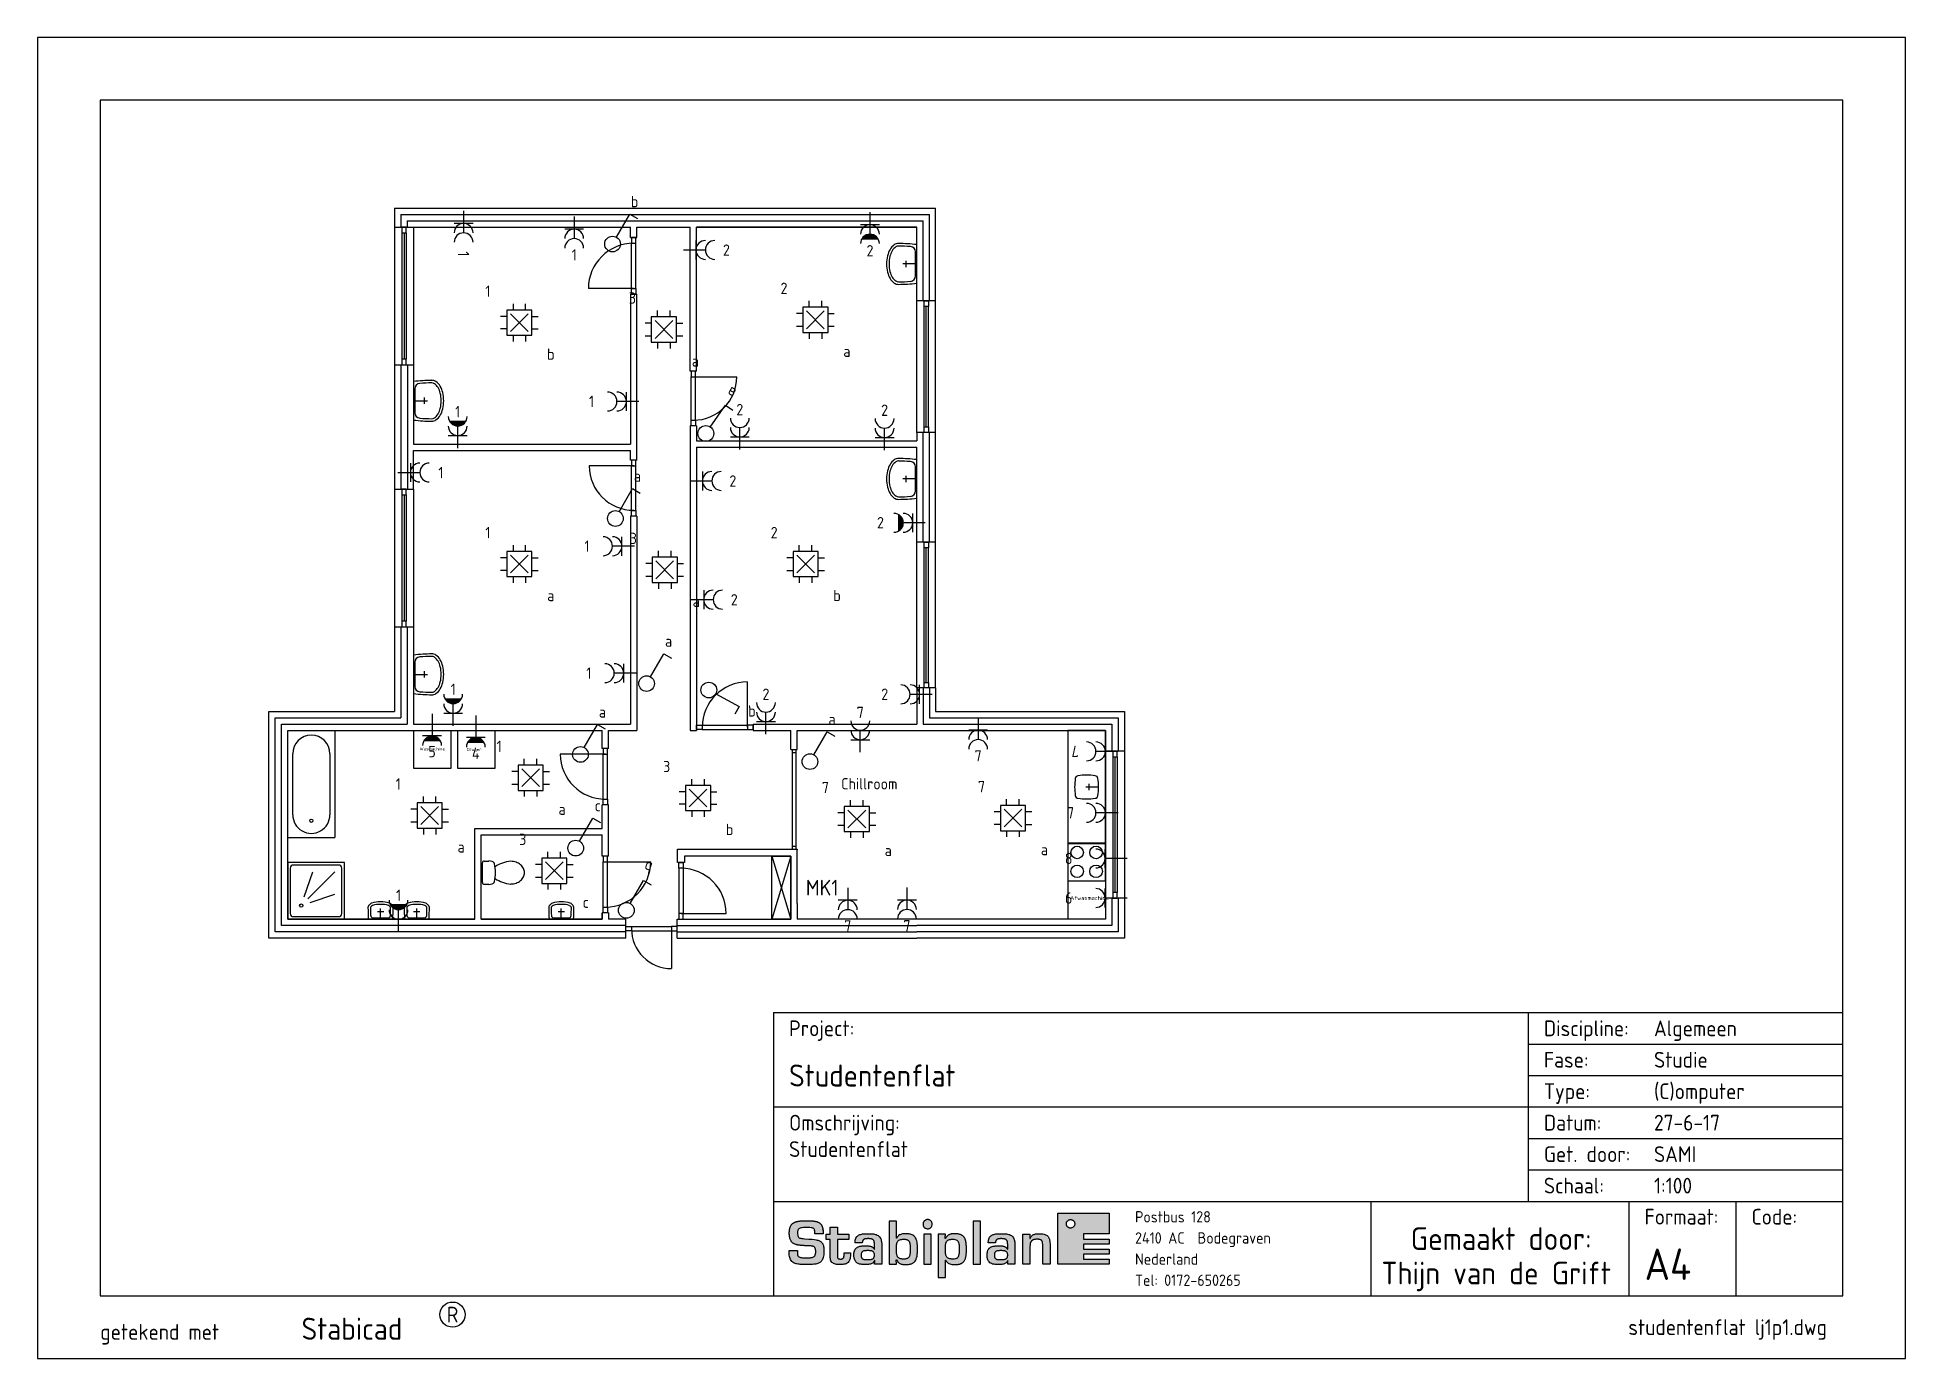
# Model space of a CAD drawing. Header units: millimetres. Extents: x 0 to 29700, y 0 to 21000.
import ezdxf
from ezdxf.enums import TextEntityAlignment as Align

# ---------------------------------------------------------------- set-up
doc = ezdxf.new("R2010")
doc.units = ezdxf.units.MM
doc.header["$LTSCALE"] = 100
for name, color, linetype in [('00ATT018', 7, 'Continuous'), ('00ATT025', 2, 'Continuous'), ('00ATT035', 3, 'Continuous'), ('00ATT050', 4, 'Continuous'), ('00KAD025', 2, 'Continuous'), ('00KAD070', 5, 'Continuous'), ('AL21----', 7, 'Continuous'), ('AL22----', 7, 'Continuous'), ('AL31----', 7, 'Continuous'), ('AL32----', 7, 'Continuous'), ('AL73----', 7, 'Continuous'), ('AL74----', 7, 'Continuous'), ('BL$2----', 7, 'Continuous'), ('BL$4----', 7, 'Continuous'), ('BL$8----', 1, 'Continuous'), ('EL6112--', 3, 'Continuous'), ('EL6222--', 3, 'Continuous'), ('EL6311--', 3, 'Continuous')]:
    doc.layers.add(name, color=color, linetype=linetype)
doc.styles.add('STABICAD-018', font='ISOCP.SHX', dxfattribs={"height": 180})
doc.styles.add('STABICAD-025', font='ISOCP.SHX', dxfattribs={"height": 250})
doc.styles.add('STABICAD-035', font='ISOCP.SHX', dxfattribs={"height": 350})
doc.styles.add('STABICAD-050', font='ISOCP.SHX', dxfattribs={"height": 500})

msp = doc.modelspace()

# ---------------------------------------------------------------- texts
at = {"layer": '00ATT018', "attachment_point": 1, "style": 'STABICAD-018'}
for s, width, insert, char_height in [('Wasmachine', 501.62, (6078, 9717), 50), ('Droger', 501.62, (6824, 9707), 50), ('Chillroom', 3229.54, (12778, 9227), 180)]:
    msp.add_mtext_dynamic_manual_height_columns(s, width=width, gutter_width=900, heights=[0], dxfattribs=dict(at, insert=insert, char_height=char_height))
at = {"layer": 'BL$8----', "style": 'STABICAD-018'}
for s, p in [('Gemaakt door:', (21833, 1727)), ('Thijn van de Grift', (21367, 1180))]:
    msp.add_text(s, height=360, dxfattribs=at).set_placement(p)
at = {"layer": 'BL$8----', "color": 0, "insert": (16418, 7354), "char_height": 64.8, "attachment_point": 1, "style": 'STABICAD-018'}
msp.add_mtext_dynamic_manual_height_columns('Afwasmachine', width=554.18, gutter_width=900, heights=[0], dxfattribs=at)

# ---------------------------------------------------------------- blocks, each defined once
blk = doc.blocks.new('A4-LANDSCAPE')
at = {"layer": '00KAD025', "linetype": 'Continuous'}
for p, q in [((297, 210), (0, 210)), ((0, 210), (0, 0)), ((297, 0), (297, 210)), ((0, 0), (297, 0))]:
    blk.add_line(p, q, dxfattribs=at)
blk.add_circle((66, 7), 2, dxfattribs=at)
at = {"layer": '00KAD070', "linetype": 'Continuous'}
for p, q in [((287, 200), (10, 200)), ((10, 200), (10, 10)), ((287, 10), (287, 200)), ((10, 10), (287, 10))]:
    blk.add_line(p, q, dxfattribs=at)
at = {"layer": '00KAD025', "linetype": 'Continuous'}
for s, height, style, p in [('Stabicad', 3.5, 'STABICAD-035', (42, 3)), ('getekend met', 2.5, 'STABICAD-025', (10, 3))]:
    blk.add_text(s, height=height, dxfattribs=dict(at, style=style)).set_placement(p)
at = {"layer": '00KAD025', "linetype": 'Continuous', "style": 'STABICAD-025'}
blk.add_text('R', height=2.5, dxfattribs=at).set_placement((66, 7), align=Align.MIDDLE)
blk = doc.blocks.new('tb.logo')
for points in [[(3.65, 3.97), (3.14, 4), (2.45, 4.05), (2.23, 4.07), (2.02, 4.09), (1.86, 4.12), (1.73, 4.16), (1.63, 4.2), (1.54, 4.26), (1.48, 4.32), (1.43, 4.4), (1.4, 4.5), (1.37, 4.62), (1.36, 4.81), (1.35, 5.02), (1.36, 5.19), (1.38, 5.32), (1.41, 5.42), (1.45, 5.51), (1.5, 5.58), (1.57, 5.64), (1.66, 5.7), (1.78, 5.74), (1.9, 5.77), (2.08, 5.8), (2.27, 5.82), (2.44, 5.82), (2.66, 5.83), (2.84, 5.83), (3.06, 5.83), (3.31, 5.82), (3.51, 5.81), (3.66, 5.79), (3.77, 5.75), (3.85, 5.71), (3.93, 5.66), (3.98, 5.59), (4.02, 5.52), (4.06, 5.42), (4.08, 5.27), (4.09, 5.13), (4.09, 4.84), (5.41, 4.84), (5.41, 5.06), (5.41, 5.24), (5.4, 5.41), (5.38, 5.51), (5.38, 5.56), (5.37, 5.61), (5.35, 5.71), (5.33, 5.8), (5.32, 5.84), (5.3, 5.89), (5.28, 5.96), (5.24, 6.05), (5.22, 6.09), (5.19, 6.15), (5.16, 6.2), (5.13, 6.25), (5.09, 6.31), (5.04, 6.37), (5, 6.42), (4.94, 6.48), (4.9, 6.51), (4.83, 6.56), (4.82, 6.57), (4.78, 6.6), (4.72, 6.63), (4.71, 6.64), (4.64, 6.68), (4.58, 6.7), (4.51, 6.73), (4.46, 6.75), (4.41, 6.77), (4.31, 6.8), (4.25, 6.81), (4.18, 6.82), (4.13, 6.83), (4.1, 6.84), (4.05, 6.85), (3.95, 6.86), (3.9, 6.87), (3.85, 6.88), (3.72, 6.89), (3.65, 6.89), (3.57, 6.9), (3.51, 6.9), (3.45, 6.9), (3.39, 6.9), (3.32, 6.91), (3.21, 6.91), (3.14, 6.91), (3.02, 6.91), (2.91, 6.91), (2.82, 6.91), (2.74, 6.91), (2.68, 6.91), (2.58, 6.91), (2.47, 6.91), (2.41, 6.91), (2.32, 6.91), (2.25, 6.9), (2.17, 6.9), (2.11, 6.9), (2.05, 6.9), (1.97, 6.89), (1.91, 6.89), (1.84, 6.88), (1.78, 6.88), (1.71, 6.87), (1.62, 6.86), (1.54, 6.85), (1.45, 6.84), (1.42, 6.83), (1.37, 6.82), (1.32, 6.81), (1.26, 6.8), (1.19, 6.78), (1.11, 6.76), (1.06, 6.74), (1.01, 6.72), (0.96, 6.7), (0.9, 6.68), (0.85, 6.65), (0.8, 6.63), (0.75, 6.6), (0.72, 6.58), (0.67, 6.55), (0.63, 6.52), (0.59, 6.49), (0.55, 6.46), (0.5, 6.41), (0.45, 6.36), (0.41, 6.31), (0.36, 6.26), (0.33, 6.2), (0.29, 6.14), (0.25, 6.06), (0.21, 5.98), (0.18, 5.91), (0.15, 5.83), (0.13, 5.77), (0.11, 5.7), (0.1, 5.64), (0.09, 5.58), (0.08, 5.52), (0.07, 5.47), (0.06, 5.42), (0.06, 5.35), (0.05, 5.29), (0.05, 5.24), (0.04, 5.09), (0.04, 5), (0.04, 4.91), (0.04, 4.83), (0.04, 4.73), (0.05, 4.65), (0.05, 4.6), (0.06, 4.51), (0.07, 4.42), (0.08, 4.35), (0.1, 4.26), (0.12, 4.17), (0.14, 4.11), (0.17, 4.01), (0.21, 3.9), (0.26, 3.8), (0.31, 3.71), (0.35, 3.64), (0.4, 3.57), (0.46, 3.51), (0.54, 3.43), (0.62, 3.36), (0.68, 3.32), (0.74, 3.28), (0.81, 3.24), (0.91, 3.2), (0.96, 3.18), (1.05, 3.14), (1.12, 3.12), (1.2, 3.1), (1.29, 3.08), (1.35, 3.06), (1.41, 3.05), (1.46, 3.05), (1.52, 3.04), (1.6, 3.02), (1.7, 3.01), (1.75, 3.01), (1.82, 3), (1.87, 3), (1.99, 2.99), (2.09, 2.98), (2.18, 2.97), (2.27, 2.97), (2.35, 2.96), (2.41, 2.96), (2.49, 2.95), (2.54, 2.95), (2.6, 2.95), (2.66, 2.94), (2.72, 2.94), (2.77, 2.94), (2.81, 2.94), (2.86, 2.94), (2.92, 2.93), (2.98, 2.93), (3.01, 2.93), (3.05, 2.93), (3.1, 2.93), (3.17, 2.92), (3.22, 2.92), (3.27, 2.92), (3.34, 2.92), (3.42, 2.91), (3.51, 2.91), (3.59, 2.9), (3.65, 2.89), (3.72, 2.87), (3.78, 2.86), (3.85, 2.83), (3.91, 2.81), (3.98, 2.77), (4.03, 2.73), (4.07, 2.69), (4.1, 2.64), (4.13, 2.59), (4.15, 2.55), (4.17, 2.5), (4.19, 2.44), (4.2, 2.38), (4.21, 2.32), (4.22, 2.25), (4.23, 2.17), (4.23, 2.11), (4.23, 2.05), (4.23, 1.97), (4.23, 1.92), (4.23, 1.88), (4.23, 1.83), (4.22, 1.76), (4.21, 1.66), (4.2, 1.58), (4.17, 1.5), (4.15, 1.44), (4.12, 1.38), (4.08, 1.32), (4.04, 1.26), (3.98, 1.21), (3.88, 1.16), (3.77, 1.11), (3.66, 1.09), (3.47, 1.05), (3.33, 1.04), (3.01, 1.02), (2.81, 1.02), (2.64, 1.02), (2.42, 1.03), (2.27, 1.03), (2.11, 1.04), (1.99, 1.06), (1.82, 1.09), (1.7, 1.12), (1.57, 1.19), (1.48, 1.26), (1.41, 1.36), (1.36, 1.47), (1.34, 1.58), (1.32, 1.72), (1.32, 1.83), (1.32, 2.18), (0, 2.18), (0, 2.07), (0, 1.86), (0.01, 1.62), (0.03, 1.43), (0.05, 1.25), (0.1, 1.07), (0.16, 0.89), (0.24, 0.73), (0.33, 0.59), (0.44, 0.46), (0.53, 0.38), (0.66, 0.28), (0.81, 0.19), (0.97, 0.13), (1.13, 0.08), (1.24, 0.05), (1.44, 0.01), (1.59, -0.01), (1.77, -0.03), (1.96, -0.04), (2.2, -0.05), (2.55, -0.05), (2.94, -0.05), (3.25, -0.05), (3.48, -0.04), (3.72, -0.03), (3.94, -0.01), (4.09, 0.01), (4.27, 0.04), (4.43, 0.08), (4.56, 0.12), (4.69, 0.17), (4.8, 0.23), (4.9, 0.28), (4.98, 0.35), (5.08, 0.44), (5.18, 0.54), (5.25, 0.66), (5.33, 0.78), (5.38, 0.91), (5.44, 1.07), (5.48, 1.27), (5.52, 1.51), (5.54, 1.72), (5.55, 1.97), (5.55, 2.22), (5.54, 2.4), (5.53, 2.54), (5.51, 2.68), (5.48, 2.84), (5.46, 2.96), (5.42, 3.08), (5.38, 3.18), (5.34, 3.27), (5.28, 3.36), (5.22, 3.44), (5.16, 3.51), (5.08, 3.58), (5, 3.63), (4.92, 3.68), (4.81, 3.73), (4.71, 3.77), (4.61, 3.81), (4.47, 3.85), (4.32, 3.88), (4.04, 3.92)], [(29.28, 0), (30.43, 0), (30.43, 6.86), (29.28, 6.86)], [(7.68, 3.92), (9.51, 3.92), (9.51, 4.8), (7.68, 4.8), (7.68, 5.89), (6.53, 5.89), (6.53, 4.8), (5.92, 4.8), (5.92, 3.92), (6.53, 3.92), (6.53, 1.83), (6.53, 1.45), (6.55, 1.04), (6.57, 0.87), (6.61, 0.7), (6.66, 0.55), (6.74, 0.41), (6.82, 0.3), (6.93, 0.2), (7.06, 0.12), (7.2, 0.06), (7.36, 0.01), (7.54, -0.02), (7.71, -0.04), (7.85, -0.05), (8.02, -0.05), (8.17, -0.05), (8.4, -0.05), (8.57, -0.04), (8.73, -0.01), (8.92, 0.03), (9.07, 0.08), (9.25, 0.18), (9.38, 0.28), (9.5, 0.43), (9.61, 0.63), (9.65, 0.77), (9.69, 0.92), (9.72, 1.08), (9.74, 1.27), (9.76, 1.45), (9.76, 1.62), (9.76, 1.84), (8.75, 1.84), (8.75, 1.49), (8.74, 1.3), (8.73, 1.26), (8.72, 1.2), (8.7, 1.13), (8.68, 1.09), (8.65, 1.03), (8.61, 0.98), (8.57, 0.93), (8.5, 0.89), (8.43, 0.86), (8.31, 0.83), (8.24, 0.82), (8.15, 0.82), (8.07, 0.83), (7.99, 0.84), (7.92, 0.85), (7.86, 0.88), (7.79, 0.92), (7.76, 0.96), (7.72, 1.02), (7.71, 1.07), (7.7, 1.12), (7.69, 1.19), (7.68, 1.26), (7.68, 1.35), (7.68, 1.45)], [(38.29, 4.08), (38.29, 4.8), (37.14, 4.8), (37.14, 0), (38.29, 0), (38.29, 1.95), (38.29, 2.54), (38.29, 2.73), (38.29, 2.87), (38.3, 2.99), (38.31, 3.13), (38.32, 3.17), (38.33, 3.23), (38.34, 3.28), (38.35, 3.35), (38.37, 3.4), (38.39, 3.47), (38.42, 3.52), (38.43, 3.54), (38.46, 3.6), (38.49, 3.65), (38.53, 3.7), (38.57, 3.73), (38.63, 3.78), (38.69, 3.82), (38.74, 3.85), (38.8, 3.88), (38.85, 3.9), (38.9, 3.91), (38.96, 3.93), (39.01, 3.94), (39.05, 3.95), (39.11, 3.96), (39.21, 3.97), (39.27, 3.97), (39.33, 3.97), (39.37, 3.98), (39.45, 3.98), (39.5, 3.98), (39.58, 3.97), (39.65, 3.97), (39.72, 3.96), (39.76, 3.95), (39.83, 3.94), (39.88, 3.93), (39.96, 3.9), (40.03, 3.87), (40.1, 3.82), (40.14, 3.78), (40.2, 3.72), (40.23, 3.66), (40.26, 3.6), (40.28, 3.54), (40.29, 3.48), (40.31, 3.33), (40.32, 3.12), (40.33, 2.25), (40.33, 0), (41.48, 0), (41.48, 2.36), (41.48, 3.16), (41.48, 3.27), (41.47, 3.44), (41.45, 3.64), (41.44, 3.73), (41.42, 3.82), (41.38, 3.99), (41.34, 4.09), (41.32, 4.16), (41.28, 4.22), (41.23, 4.32), (41.17, 4.39), (41.11, 4.46), (41.02, 4.55), (40.91, 4.63), (40.77, 4.7), (40.64, 4.75), (40.53, 4.78), (40.35, 4.82), (40.17, 4.84), (40, 4.85), (39.86, 4.85), (39.75, 4.85), (39.64, 4.85), (39.56, 4.85), (39.45, 4.84), (39.35, 4.83), (39.29, 4.82), (39.2, 4.81), (39.06, 4.78), (38.97, 4.75), (38.87, 4.71), (38.77, 4.65), (38.63, 4.55), (38.49, 4.39), (38.37, 4.2), (38.32, 4.08)]]:
    blk.add_hatch(color=152).paths.add_polyline_path(points)
h = blk.add_hatch(color=152)
h.paths.add_polyline_path([(17.07, 6.86), (15.92, 6.86), (15.92, 0), (17.07, 0), (17.03, 0.72), (17.06, 0.72), (17.21, 0.47), (17.31, 0.35), (17.4, 0.27), (17.51, 0.18), (17.63, 0.11), (17.73, 0.07), (17.83, 0.04), (17.98, 0), (18.1, -0.02), (18.19, -0.04), (18.34, -0.05), (18.5, -0.05), (18.67, -0.05), (18.87, -0.04), (19.01, -0.03), (19.13, -0.01), (19.29, 0.03), (19.37, 0.05), (19.47, 0.08), (19.58, 0.13), (19.66, 0.17), (19.8, 0.27), (19.88, 0.34), (19.98, 0.44), (20.04, 0.51), (20.13, 0.65), (20.19, 0.77), (20.23, 0.89), (20.27, 1.02), (20.3, 1.14), (20.34, 1.3), (20.35, 1.42), (20.36, 1.49), (20.38, 1.65), (20.39, 1.82), (20.39, 1.92), (20.4, 2.07), (20.4, 2.25), (20.4, 2.46), (20.4, 2.65), (20.4, 2.82), (20.39, 3.04), (20.37, 3.3), (20.34, 3.5), (20.31, 3.7), (20.27, 3.85), (20.23, 3.95), (20.19, 4.05), (20.12, 4.19), (20.02, 4.33), (19.96, 4.41), (19.83, 4.52), (19.68, 4.62), (19.55, 4.69), (19.43, 4.73), (19.32, 4.77), (19.19, 4.8), (19.05, 4.82), (18.91, 4.84), (18.77, 4.85), (18.57, 4.85), (18.45, 4.85), (18.33, 4.85), (18.19, 4.83), (18.01, 4.81), (17.89, 4.78), (17.79, 4.75), (17.64, 4.69), (17.55, 4.65), (17.41, 4.55), (17.32, 4.47), (17.27, 4.41), (17.2, 4.32), (17.15, 4.23), (17.12, 4.16), (17.12, 4.16), (17.07, 4.16), (17.07, 4.22), (17.07, 4.47)])
h.paths.add_polyline_path([(17.44, 3.81), (17.62, 3.89), (17.71, 3.92), (17.86, 3.95), (17.93, 3.96), (18.02, 3.97), (18.16, 3.98), (18.33, 3.97), (18.45, 3.97), (18.56, 3.96), (18.7, 3.93), (18.83, 3.88), (18.97, 3.79), (19.04, 3.71), (19.09, 3.62), (19.13, 3.54), (19.17, 3.42), (19.19, 3.34), (19.22, 3.17), (19.23, 3.06), (19.24, 2.98), (19.24, 2.8), (19.25, 2.7), (19.25, 2.61), (19.25, 2.52), (19.25, 2.42), (19.25, 2.37), (19.25, 2.32), (19.25, 2.27), (19.24, 1.99), (19.24, 1.89), (19.24, 1.84), (19.23, 1.76), (19.22, 1.64), (19.21, 1.54), (19.19, 1.44), (19.16, 1.35), (19.12, 1.26), (19.09, 1.2), (19.04, 1.11), (18.97, 1.04), (18.92, 1), (18.86, 0.96), (18.8, 0.92), (18.72, 0.89), (18.61, 0.86), (18.55, 0.85), (18.43, 0.83), (18.31, 0.82), (18.21, 0.82), (18.13, 0.82), (18.07, 0.83), (17.98, 0.83), (17.88, 0.84), (17.79, 0.86), (17.72, 0.87), (17.61, 0.9), (17.52, 0.94), (17.43, 1), (17.35, 1.06), (17.29, 1.12), (17.24, 1.2), (17.21, 1.26), (17.17, 1.35), (17.13, 1.46), (17.11, 1.61), (17.1, 1.69), (17.09, 1.75), (17.09, 1.83), (17.08, 1.89), (17.08, 1.96), (17.08, 2.04), (17.08, 2.1), (17.07, 2.16), (17.07, 2.21), (17.07, 2.26), (17.07, 2.49), (17.07, 2.65), (17.08, 2.73), (17.08, 2.85), (17.09, 2.95), (17.1, 3.07), (17.12, 3.23), (17.15, 3.37), (17.19, 3.49), (17.24, 3.58), (17.3, 3.67), (17.37, 3.75)], flags=16)
h = blk.add_hatch(color=152)
h.paths.add_polyline_path([(22.57, 4.8), (21.41, 4.8), (21.41, 0), (22.57, 0)])
h.paths.add_polyline_path([(21.98, 5.63), (22.07, 5.63), (22.14, 5.64), (22.26, 5.67), (22.31, 5.69), (22.43, 5.75), (22.52, 5.82), (22.58, 5.88), (22.64, 5.96), (22.68, 6.04), (22.75, 6.24), (22.76, 6.32), (22.76, 6.38), (22.75, 6.47), (22.74, 6.55), (22.72, 6.61), (22.67, 6.71), (22.63, 6.78), (22.58, 6.85), (22.52, 6.91), (22.48, 6.94), (22.4, 7), (22.36, 7.02), (22.31, 7.04), (22.23, 7.07), (22.19, 7.08), (22.15, 7.09), (22.12, 7.09), (22.11, 7.09), (21.99, 7.1), (21.91, 7.09), (21.84, 7.07), (21.74, 7.04), (21.62, 6.98), (21.55, 6.92), (21.5, 6.88), (21.44, 6.81), (21.4, 6.75), (21.37, 6.69), (21.34, 6.62), (21.31, 6.54), (21.3, 6.49), (21.3, 6.44), (21.29, 6.32), (21.3, 6.26), (21.32, 6.17), (21.33, 6.12), (21.36, 6.06), (21.44, 5.92), (21.48, 5.88), (21.54, 5.82), (21.6, 5.76), (21.69, 5.71), (21.82, 5.66), (21.91, 5.64)])
h = blk.add_hatch(color=10)
h.paths.add_polyline_path([(46.79, 3.17), (50.87, 3.17), (50.87, 4.01), (46.79, 4.01), (46.79, 4.81), (50.87, 4.81), (50.87, 8.14), (42.71, 8.14), (42.71, 0), (50.87, 0), (50.87, 0.79), (46.79, 0.79), (46.79, 1.58), (50.87, 1.58), (50.87, 2.38), (46.79, 2.38)])
h.paths.add_polyline_path([(44.96, 5.78), (44.91, 5.77), (44.84, 5.76), (44.77, 5.75), (44.71, 5.75), (44.62, 5.76), (44.56, 5.78), (44.48, 5.81), (44.43, 5.83), (44.36, 5.87), (44.3, 5.92), (44.27, 5.95), (44.23, 6), (44.17, 6.07), (44.14, 6.14), (44.12, 6.19), (44.1, 6.24), (44.09, 6.28), (44.08, 6.36), (44.08, 6.42), (44.08, 6.49), (44.09, 6.57), (44.1, 6.62), (44.12, 6.67), (44.14, 6.72), (44.19, 6.79), (44.23, 6.85), (44.29, 6.92), (44.35, 6.97), (44.42, 7.02), (44.49, 7.05), (44.57, 7.08), (44.66, 7.09), (44.73, 7.1), (44.81, 7.1), (44.87, 7.09), (44.92, 7.08), (44.96, 7.06), (45.02, 7.04), (45.08, 7.01), (45.12, 6.99), (45.18, 6.94), (45.24, 6.89), (45.28, 6.83), (45.33, 6.77), (45.35, 6.73), (45.38, 6.66), (45.4, 6.59), (45.41, 6.54), (45.42, 6.46), (45.42, 6.4), (45.41, 6.3), (45.4, 6.23), (45.37, 6.16), (45.33, 6.08), (45.29, 6.02), (45.25, 5.98), (45.19, 5.92), (45.14, 5.87), (45.08, 5.84), (45.04, 5.82)], flags=16)
h = blk.add_hatch(color=152)
h.paths.add_polyline_path([(13.57, 2.4), (13.54, 2.4), (13.52, 2.44), (13.48, 2.5), (13.42, 2.58), (13.4, 2.6), (13.36, 2.63), (13.33, 2.66), (13.3, 2.69), (13.27, 2.72), (13.24, 2.74), (13.17, 2.78), (13.14, 2.79), (13.13, 2.8), (13.1, 2.81), (13.04, 2.84), (12.95, 2.87), (12.9, 2.88), (12.84, 2.89), (12.79, 2.9), (12.7, 2.92), (12.61, 2.93), (12.58, 2.93), (12.46, 2.94), (12.36, 2.94), (12.31, 2.94), (12.23, 2.94), (12.16, 2.94), (12.09, 2.94), (12, 2.94), (11.93, 2.94), (11.88, 2.94), (11.83, 2.94), (11.71, 2.93), (11.59, 2.92), (11.48, 2.9), (11.4, 2.89), (11.3, 2.87), (11.24, 2.86), (11.13, 2.83), (11.02, 2.78), (10.96, 2.76), (10.86, 2.7), (10.81, 2.67), (10.74, 2.62), (10.67, 2.57), (10.65, 2.54), (10.6, 2.49), (10.57, 2.45), (10.53, 2.39), (10.48, 2.32), (10.45, 2.24), (10.42, 2.18), (10.39, 2.1), (10.37, 2.01), (10.34, 1.9), (10.32, 1.77), (10.32, 1.7), (10.31, 1.6), (10.31, 1.49), (10.31, 1.35), (10.32, 1.19), (10.34, 1.06), (10.36, 0.94), (10.38, 0.86), (10.43, 0.71), (10.48, 0.59), (10.54, 0.48), (10.63, 0.37), (10.76, 0.25), (10.88, 0.17), (10.99, 0.11), (11.18, 0.04), (11.28, 0.02), (11.44, -0.01), (11.56, -0.03), (11.7, -0.04), (11.91, -0.05), (12.04, -0.05), (12.21, -0.05), (12.35, -0.05), (12.5, -0.04), (12.65, -0.03), (12.81, -0.01), (12.92, 0.02), (13.05, 0.06), (13.14, 0.1), (13.24, 0.16), (13.36, 0.25), (13.42, 0.31), (13.55, 0.5), (13.59, 0.6), (13.62, 0.6), (13.61, 0.5), (13.57, 0), (14.72, 0), (14.72, 3.01), (14.72, 3.18), (14.69, 3.55), (14.68, 3.63), (14.65, 3.78), (14.62, 3.91), (14.57, 4.05), (14.49, 4.22), (14.4, 4.35), (14.29, 4.47), (14.16, 4.57), (14.03, 4.64), (13.87, 4.71), (13.74, 4.75), (13.57, 4.79), (13.4, 4.81), (13.23, 4.83), (13.07, 4.84), (12.88, 4.85), (12.71, 4.85), (12.56, 4.85), (12.4, 4.85), (12.26, 4.85), (12.06, 4.84), (11.86, 4.83), (11.69, 4.81), (11.54, 4.79), (11.38, 4.75), (11.26, 4.71), (11.15, 4.67), (11.05, 4.62), (10.96, 4.56), (10.87, 4.49), (10.79, 4.41), (10.7, 4.29), (10.62, 4.13), (10.57, 3.99), (10.53, 3.83), (10.51, 3.68), (10.5, 3.54), (10.49, 3.4), (11.64, 3.4), (11.64, 3.44), (11.65, 3.49), (11.65, 3.54), (11.65, 3.56), (11.67, 3.63), (11.68, 3.67), (11.7, 3.73), (11.73, 3.79), (11.76, 3.85), (11.8, 3.89), (11.83, 3.92), (11.87, 3.94), (11.91, 3.97), (11.97, 3.99), (12.01, 4.01), (12.05, 4.02), (12.1, 4.03), (12.15, 4.04), (12.19, 4.05), (12.25, 4.06), (12.34, 4.06), (12.39, 4.06), (12.45, 4.07), (12.49, 4.07), (12.55, 4.07), (12.61, 4.07), (12.68, 4.07), (12.73, 4.06), (12.79, 4.06), (12.84, 4.06), (12.9, 4.05), (12.96, 4.04), (13, 4.04), (13.07, 4.02), (13.11, 4.01), (13.19, 3.99), (13.25, 3.96), (13.31, 3.93), (13.36, 3.9), (13.41, 3.85), (13.45, 3.8), (13.48, 3.74), (13.51, 3.68), (13.53, 3.61), (13.54, 3.54), (13.55, 3.48), (13.56, 3.41), (13.57, 3.32), (13.57, 3.13), (13.57, 2.43)])
h.paths.add_polyline_path([(13.53, 1.78), (13.55, 1.71), (13.56, 1.64), (13.57, 1.56), (13.57, 1.47), (13.57, 1.41), (13.57, 1.35), (13.56, 1.27), (13.55, 1.21), (13.53, 1.15), (13.5, 1.09), (13.47, 1.03), (13.45, 0.99), (13.39, 0.93), (13.35, 0.89), (13.3, 0.86), (13.23, 0.82), (13.17, 0.8), (13.12, 0.79), (13.04, 0.77), (12.95, 0.75), (12.87, 0.74), (12.76, 0.74), (12.68, 0.73), (12.6, 0.73), (12.53, 0.73), (12.42, 0.73), (12.35, 0.73), (12.27, 0.73), (12.19, 0.74), (12.14, 0.74), (12.06, 0.75), (11.96, 0.76), (11.9, 0.77), (11.86, 0.78), (11.81, 0.8), (11.74, 0.82), (11.69, 0.85), (11.62, 0.91), (11.57, 0.96), (11.53, 1.03), (11.51, 1.08), (11.5, 1.14), (11.48, 1.2), (11.47, 1.26), (11.47, 1.32), (11.46, 1.38), (11.46, 1.45), (11.46, 1.53), (11.47, 1.58), (11.47, 1.65), (11.49, 1.74), (11.51, 1.79), (11.55, 1.88), (11.59, 1.93), (11.64, 1.99), (11.68, 2.02), (11.78, 2.08), (11.9, 2.12), (12, 2.13), (12.08, 2.14), (12.15, 2.15), (12.24, 2.15), (12.31, 2.16), (12.39, 2.16), (12.49, 2.16), (12.57, 2.16), (12.66, 2.16), (12.8, 2.15), (13, 2.13), (13.04, 2.13), (13.14, 2.11), (13.19, 2.09), (13.25, 2.07), (13.3, 2.04), (13.35, 2.01), (13.39, 1.98), (13.44, 1.93), (13.49, 1.85)], flags=16)
h = blk.add_hatch(color=152)
h.paths.add_polyline_path([(23.71, -2.08), (24.86, -2.08), (24.86, 0.64), (24.91, 0.64), (24.95, 0.55), (25.01, 0.45), (25.08, 0.36), (25.19, 0.26), (25.28, 0.19), (25.4, 0.12), (25.58, 0.05), (25.69, 0.01), (25.88, -0.02), (25.99, -0.04), (26.3, -0.05), (26.49, -0.05), (26.6, -0.05), (26.71, -0.04), (26.87, -0.02), (26.95, 0), (27.02, 0.01), (27.13, 0.04), (27.23, 0.07), (27.33, 0.11), (27.39, 0.14), (27.5, 0.2), (27.56, 0.23), (27.64, 0.29), (27.71, 0.36), (27.81, 0.47), (27.89, 0.57), (27.96, 0.71), (27.98, 0.76), (28.01, 0.82), (28.04, 0.89), (28.07, 1), (28.09, 1.1), (28.12, 1.22), (28.14, 1.35), (28.15, 1.45), (28.16, 1.56), (28.17, 1.7), (28.18, 1.83), (28.18, 1.98), (28.19, 2.11), (28.19, 2.24), (28.19, 2.31), (28.19, 2.4), (28.19, 2.48), (28.19, 2.57), (28.18, 2.68), (28.18, 2.77), (28.18, 2.89), (28.17, 3.05), (28.16, 3.21), (28.15, 3.3), (28.14, 3.36), (28.14, 3.41), (28.13, 3.46), (28.12, 3.53), (28.1, 3.6), (28.09, 3.66), (28.08, 3.71), (28.07, 3.76), (28.06, 3.8), (28.03, 3.88), (28, 3.96), (27.99, 3.98), (27.97, 4.04), (27.93, 4.12), (27.9, 4.18), (27.86, 4.25), (27.82, 4.3), (27.78, 4.34), (27.74, 4.39), (27.7, 4.44), (27.66, 4.47), (27.63, 4.5), (27.61, 4.52), (27.54, 4.57), (27.48, 4.6), (27.41, 4.64), (27.34, 4.68), (27.27, 4.71), (27.21, 4.73), (27.14, 4.75), (27.06, 4.78), (26.97, 4.8), (26.89, 4.81), (26.8, 4.82), (26.7, 4.84), (26.63, 4.84), (26.53, 4.85), (26.45, 4.85), (26.37, 4.85), (26.28, 4.85), (26.19, 4.85), (26.07, 4.84), (25.98, 4.83), (25.87, 4.82), (25.79, 4.81), (25.74, 4.79), (25.67, 4.78), (25.56, 4.74), (25.52, 4.73), (25.45, 4.7), (25.38, 4.66), (25.31, 4.62), (25.25, 4.58), (25.19, 4.53), (25.12, 4.47), (25.06, 4.4), (25.01, 4.34), (24.98, 4.3), (24.94, 4.24), (24.9, 4.18), (24.87, 4.12), (24.86, 4.09), (24.85, 4.08), (24.82, 4.08), (24.82, 4.14), (24.82, 4.19), (24.83, 4.26), (24.83, 4.31), (24.83, 4.36), (24.84, 4.44), (24.84, 4.5), (24.85, 4.57), (24.85, 4.63), (24.85, 4.66), (24.86, 4.75), (24.86, 4.8), (23.71, 4.8)])
h.paths.add_polyline_path([(24.94, 3.4), (24.97, 3.48), (25.04, 3.62), (25.06, 3.66), (25.12, 3.73), (25.17, 3.77), (25.25, 3.83), (25.36, 3.88), (25.41, 3.9), (25.5, 3.92), (25.58, 3.94), (25.64, 3.95), (25.7, 3.96), (25.79, 3.97), (25.87, 3.97), (25.92, 3.98), (26.19, 3.97), (26.36, 3.95), (26.58, 3.88), (26.68, 3.82), (26.78, 3.73), (26.87, 3.62), (26.94, 3.47), (27, 3.23), (27.02, 3.06), (27.03, 2.9), (27.03, 2.7), (27.04, 2.55), (27.04, 2.27), (27.03, 2.04), (27.02, 1.77), (27, 1.58), (26.94, 1.33), (26.87, 1.16), (26.82, 1.09), (26.76, 1.02), (26.66, 0.94), (26.54, 0.89), (26.43, 0.86), (26.23, 0.83), (26.11, 0.82), (25.99, 0.82), (25.8, 0.83), (25.71, 0.84), (25.57, 0.86), (25.42, 0.9), (25.3, 0.95), (25.2, 1.01), (25.1, 1.11), (25.01, 1.24), (24.94, 1.42), (24.91, 1.57), (24.88, 1.71), (24.87, 1.86), (24.86, 2), (24.86, 2.1), (24.86, 2.24), (24.86, 2.35), (24.86, 2.55), (24.86, 2.7), (24.86, 2.82), (24.87, 2.93), (24.89, 3.15), (24.9, 3.22), (24.92, 3.32)], flags=16)
h = blk.add_hatch(color=152)
h.paths.add_polyline_path([(32.44, 4.71), (32.33, 4.67), (32.22, 4.62), (32.13, 4.56), (32.05, 4.49), (31.96, 4.41), (31.88, 4.29), (31.79, 4.13), (31.74, 3.99), (31.71, 3.83), (31.68, 3.68), (31.67, 3.54), (31.67, 3.4), (32.82, 3.4), (32.82, 3.44), (32.82, 3.49), (32.83, 3.54), (32.83, 3.56), (32.84, 3.63), (32.86, 3.67), (32.88, 3.73), (32.91, 3.79), (32.94, 3.85), (32.98, 3.89), (33.01, 3.92), (33.05, 3.94), (33.09, 3.97), (33.14, 3.99), (33.18, 4.01), (33.23, 4.02), (33.27, 4.03), (33.32, 4.04), (33.37, 4.05), (33.43, 4.06), (33.51, 4.06), (33.57, 4.06), (33.63, 4.07), (33.67, 4.07), (33.73, 4.07), (33.79, 4.07), (33.85, 4.07), (33.91, 4.06), (33.97, 4.06), (34.02, 4.06), (34.08, 4.05), (34.13, 4.04), (34.18, 4.04), (34.24, 4.02), (34.28, 4.01), (34.37, 3.99), (34.42, 3.96), (34.48, 3.93), (34.53, 3.9), (34.58, 3.85), (34.62, 3.8), (34.66, 3.74), (34.68, 3.68), (34.7, 3.61), (34.72, 3.54), (34.73, 3.48), (34.74, 3.41), (34.74, 3.32), (34.75, 3.13), (34.75, 2.43), (34.75, 2.4), (34.71, 2.4), (34.69, 2.44), (34.66, 2.5), (34.59, 2.58), (34.58, 2.6), (34.54, 2.63), (34.51, 2.66), (34.47, 2.69), (34.45, 2.72), (34.42, 2.74), (34.35, 2.78), (34.31, 2.79), (34.31, 2.8), (34.28, 2.81), (34.22, 2.84), (34.12, 2.87), (34.07, 2.88), (34.01, 2.89), (33.97, 2.9), (33.87, 2.92), (33.79, 2.93), (33.76, 2.93), (33.64, 2.94), (33.54, 2.94), (33.49, 2.94), (33.41, 2.94), (33.33, 2.94), (33.27, 2.94), (33.17, 2.94), (33.1, 2.94), (33.06, 2.94), (33.01, 2.94), (32.89, 2.93), (32.77, 2.92), (32.66, 2.9), (32.58, 2.89), (32.47, 2.87), (32.42, 2.86), (32.31, 2.83), (32.19, 2.78), (32.14, 2.76), (32.03, 2.7), (31.98, 2.67), (31.91, 2.62), (31.85, 2.57), (31.82, 2.54), (31.78, 2.49), (31.74, 2.45), (31.7, 2.39), (31.66, 2.32), (31.62, 2.24), (31.6, 2.18), (31.57, 2.1), (31.54, 2.01), (31.52, 1.9), (31.5, 1.77), (31.5, 1.7), (31.49, 1.6), (31.49, 1.49), (31.49, 1.35), (31.5, 1.19), (31.51, 1.06), (31.54, 0.94), (31.56, 0.86), (31.6, 0.71), (31.66, 0.59), (31.72, 0.48), (31.81, 0.37), (31.93, 0.25), (32.06, 0.17), (32.16, 0.11), (32.36, 0.04), (32.45, 0.02), (32.62, -0.01), (32.74, -0.03), (32.87, -0.04), (33.09, -0.05), (33.22, -0.05), (33.38, -0.05), (33.53, -0.05), (33.67, -0.04), (33.83, -0.03), (33.98, -0.01), (34.1, 0.02), (34.22, 0.06), (34.32, 0.1), (34.42, 0.16), (34.53, 0.25), (34.6, 0.31), (34.72, 0.5), (34.77, 0.6), (34.8, 0.6), (34.79, 0.5), (34.75, 0), (35.9, 0), (35.9, 3.01), (35.9, 3.18), (35.87, 3.55), (35.86, 3.63), (35.83, 3.78), (35.8, 3.91), (35.75, 4.05), (35.67, 4.22), (35.58, 4.35), (35.47, 4.47), (35.34, 4.57), (35.21, 4.64), (35.05, 4.71), (34.91, 4.75), (34.74, 4.79), (34.58, 4.81), (34.4, 4.83), (34.25, 4.84), (34.06, 4.85), (33.89, 4.85), (33.74, 4.85), (33.57, 4.85), (33.44, 4.85), (33.23, 4.84), (33.03, 4.83), (32.87, 4.81), (32.72, 4.79), (32.55, 4.75)])
h.paths.add_polyline_path([(33.08, 2.12), (33.17, 2.13), (33.26, 2.14), (33.33, 2.15), (33.42, 2.15), (33.49, 2.16), (33.56, 2.16), (33.67, 2.16), (33.75, 2.16), (33.83, 2.16), (33.97, 2.15), (34.17, 2.13), (34.21, 2.13), (34.32, 2.11), (34.36, 2.09), (34.43, 2.07), (34.48, 2.04), (34.52, 2.01), (34.57, 1.98), (34.62, 1.93), (34.67, 1.85), (34.7, 1.78), (34.72, 1.71), (34.74, 1.64), (34.75, 1.56), (34.75, 1.47), (34.75, 1.41), (34.74, 1.35), (34.73, 1.27), (34.72, 1.21), (34.7, 1.15), (34.68, 1.09), (34.65, 1.03), (34.62, 0.99), (34.57, 0.93), (34.52, 0.89), (34.48, 0.86), (34.41, 0.82), (34.35, 0.8), (34.3, 0.79), (34.21, 0.77), (34.13, 0.75), (34.05, 0.74), (33.94, 0.74), (33.85, 0.73), (33.77, 0.73), (33.71, 0.73), (33.6, 0.73), (33.52, 0.73), (33.45, 0.73), (33.37, 0.74), (33.32, 0.74), (33.24, 0.75), (33.14, 0.76), (33.08, 0.77), (33.03, 0.78), (32.98, 0.8), (32.92, 0.82), (32.87, 0.85), (32.8, 0.91), (32.75, 0.96), (32.71, 1.03), (32.69, 1.08), (32.67, 1.14), (32.66, 1.2), (32.65, 1.26), (32.64, 1.32), (32.64, 1.38), (32.64, 1.45), (32.64, 1.53), (32.64, 1.58), (32.65, 1.65), (32.67, 1.74), (32.69, 1.79), (32.73, 1.88), (32.76, 1.93), (32.82, 1.99), (32.86, 2.02), (32.95, 2.08)], flags=16)
at = {"color": 152}
blk.add_lwpolyline([(5.41, 4.84), (4.09, 4.84), (4.09, 5.13), (4.08, 5.27), (4.06, 5.42), (4.02, 5.52), (3.98, 5.59), (3.93, 5.66), (3.85, 5.71), (3.77, 5.75), (3.66, 5.79), (3.51, 5.81), (3.31, 5.82), (3.06, 5.83), (2.84, 5.83), (2.66, 5.83), (2.44, 5.82), (2.27, 5.82), (2.08, 5.8), (1.9, 5.77), (1.78, 5.74), (1.66, 5.7), (1.57, 5.64), (1.5, 5.58), (1.45, 5.51), (1.41, 5.42), (1.38, 5.32), (1.36, 5.19), (1.35, 5.02), (1.36, 4.81), (1.37, 4.62), (1.4, 4.5), (1.43, 4.4), (1.48, 4.32), (1.54, 4.26), (1.63, 4.2), (1.73, 4.16), (1.86, 4.12), (2.02, 4.09), (2.23, 4.07), (2.45, 4.05), (3.14, 4), (3.65, 3.97), (4.04, 3.92), (4.32, 3.88), (4.47, 3.85), (4.61, 3.81), (4.71, 3.77), (4.81, 3.73), (4.92, 3.68), (5, 3.63), (5.08, 3.58), (5.16, 3.51), (5.22, 3.44), (5.28, 3.36), (5.34, 3.27), (5.38, 3.18), (5.42, 3.08), (5.46, 2.96), (5.48, 2.84), (5.51, 2.68), (5.53, 2.54), (5.54, 2.4), (5.55, 2.22), (5.55, 1.97), (5.54, 1.72), (5.52, 1.51), (5.48, 1.27), (5.44, 1.07), (5.38, 0.91), (5.33, 0.78), (5.25, 0.66), (5.18, 0.54), (5.08, 0.44), (4.98, 0.35), (4.9, 0.28), (4.8, 0.23), (4.69, 0.17), (4.56, 0.12), (4.43, 0.08), (4.27, 0.04), (4.09, 0.01), (3.94, -0.01), (3.72, -0.03), (3.48, -0.04), (3.25, -0.05), (2.94, -0.05), (2.55, -0.05), (2.2, -0.05), (1.96, -0.04), (1.77, -0.03), (1.59, -0.01), (1.44, 0.01), (1.24, 0.05), (1.13, 0.08), (0.97, 0.13), (0.81, 0.19), (0.66, 0.28), (0.53, 0.38), (0.44, 0.46), (0.33, 0.59), (0.24, 0.73), (0.16, 0.89), (0.1, 1.07), (0.05, 1.25), (0.03, 1.43), (0.01, 1.62), (0, 1.86), (0, 2.07), (0, 2.18), (1.32, 2.18), (1.32, 1.83), (1.32, 1.72), (1.34, 1.58), (1.36, 1.47), (1.41, 1.36), (1.48, 1.26), (1.57, 1.19), (1.7, 1.12), (1.82, 1.09), (1.99, 1.06), (2.11, 1.04), (2.27, 1.03), (2.42, 1.03), (2.64, 1.02), (2.81, 1.02), (3.01, 1.02), (3.33, 1.04), (3.47, 1.05), (3.66, 1.09), (3.77, 1.11), (3.88, 1.16), (3.98, 1.21), (4.04, 1.26), (4.08, 1.32), (4.12, 1.38), (4.15, 1.44), (4.17, 1.5), (4.2, 1.58), (4.21, 1.66), (4.22, 1.76), (4.23, 1.83), (4.23, 1.88), (4.23, 1.92), (4.23, 1.95), (4.23, 1.98), (4.23, 2.02), (4.23, 2.06), (4.23, 2.11), (4.23, 2.15), (4.23, 2.19), (4.22, 2.23), (4.22, 2.27), (4.22, 2.3), (4.21, 2.34), (4.21, 2.36), (4.2, 2.39), (4.19, 2.43), (4.18, 2.45), (4.18, 2.48), (4.17, 2.51), (4.15, 2.55), (4.14, 2.58), (4.13, 2.6), (4.11, 2.62), (4.09, 2.66), (4.08, 2.67), (4.06, 2.7), (4.04, 2.72), (4.02, 2.74), (3.99, 2.76), (3.97, 2.77), (3.97, 2.78), (3.93, 2.8), (3.9, 2.81), (3.87, 2.83), (3.84, 2.84), (3.78, 2.86), (3.75, 2.87), (3.7, 2.88), (3.65, 2.89), (3.6, 2.89), (3.57, 2.9), (3.53, 2.9), (3.49, 2.91), (3.44, 2.91), (3.4, 2.91), (3.34, 2.92), (3.27, 2.92), (3.22, 2.92), (3.17, 2.92), (3.1, 2.93), (3.05, 2.93), (3.01, 2.93), (2.98, 2.93), (2.92, 2.93), (2.86, 2.94), (2.81, 2.94), (2.77, 2.94), (2.72, 2.94), (2.66, 2.94), (2.6, 2.95), (2.54, 2.95), (2.49, 2.95), (2.41, 2.96), (2.35, 2.96), (2.27, 2.97), (2.18, 2.97), (2.09, 2.98), (1.99, 2.99), (1.87, 3), (1.82, 3), (1.75, 3.01), (1.7, 3.01), (1.6, 3.02), (1.52, 3.04), (1.46, 3.05), (1.41, 3.05), (1.35, 3.06), (1.29, 3.08), (1.2, 3.1), (1.12, 3.12), (1.05, 3.14), (0.96, 3.18), (0.91, 3.2), (0.81, 3.24), (0.74, 3.28), (0.68, 3.32), (0.62, 3.36), (0.54, 3.43), (0.46, 3.51), (0.4, 3.57), (0.35, 3.64), (0.31, 3.71), (0.26, 3.8), (0.21, 3.9), (0.17, 4.01), (0.14, 4.11), (0.12, 4.17), (0.1, 4.26), (0.08, 4.35), (0.07, 4.42), (0.06, 4.51), (0.05, 4.6), (0.05, 4.65), (0.04, 4.73), (0.04, 4.83), (0.04, 4.91), (0.04, 5), (0.04, 5.09), (0.05, 5.24), (0.05, 5.29), (0.06, 5.35), (0.06, 5.42), (0.07, 5.47), (0.08, 5.52), (0.09, 5.58), (0.1, 5.64), (0.11, 5.7), (0.13, 5.77), (0.15, 5.83), (0.18, 5.91), (0.21, 5.98), (0.25, 6.06), (0.29, 6.14), (0.33, 6.2), (0.36, 6.26), (0.41, 6.31), (0.45, 6.36), (0.5, 6.41), (0.55, 6.46), (0.59, 6.49), (0.63, 6.52), (0.67, 6.55), (0.72, 6.58), (0.75, 6.6), (0.8, 6.63), (0.85, 6.65), (0.9, 6.68), (0.96, 6.7), (1.01, 6.72), (1.06, 6.74), (1.11, 6.76), (1.19, 6.78), (1.26, 6.8), (1.32, 6.81), (1.37, 6.82), (1.42, 6.83), (1.45, 6.84), (1.54, 6.85), (1.62, 6.86), (1.71, 6.87), (1.78, 6.88), (1.84, 6.88), (1.91, 6.89), (1.97, 6.89), (2.05, 6.9), (2.11, 6.9), (2.17, 6.9), (2.25, 6.9), (2.32, 6.91), (2.41, 6.91), (2.47, 6.91), (2.58, 6.91), (2.68, 6.91), (2.74, 6.91), (2.82, 6.91), (2.91, 6.91), (3.02, 6.91), (3.14, 6.91), (3.21, 6.91), (3.32, 6.91), (3.39, 6.9), (3.45, 6.9), (3.51, 6.9), (3.57, 6.9), (3.65, 6.89), (3.72, 6.89), (3.85, 6.88), (3.9, 6.87), (3.95, 6.86), (4.05, 6.85), (4.1, 6.84), (4.13, 6.83), (4.18, 6.82), (4.25, 6.81), (4.31, 6.8), (4.41, 6.77), (4.46, 6.75), (4.51, 6.73), (4.58, 6.7), (4.64, 6.68), (4.71, 6.64), (4.72, 6.63), (4.78, 6.6), (4.82, 6.57), (4.83, 6.56), (4.9, 6.51), (4.94, 6.48), (5, 6.42), (5.04, 6.37), (5.09, 6.31), (5.13, 6.25), (5.16, 6.2), (5.19, 6.15), (5.22, 6.09), (5.24, 6.05), (5.28, 5.96), (5.3, 5.89), (5.32, 5.84), (5.33, 5.8), (5.35, 5.71), (5.37, 5.61), (5.38, 5.56), (5.39, 5.47), (5.39, 5.42), (5.38, 5.53), (5.4, 5.41), (5.41, 5.24), (5.41, 5.06)], close=True, dxfattribs=at)
for points in [[(17.07, 6.86), (15.92, 6.86), (15.92, 0), (17.07, 0), (17.03, 0.72), (17.06, 0.72), (17.21, 0.47), (17.31, 0.35), (17.4, 0.27), (17.51, 0.18), (17.63, 0.11), (17.73, 0.07), (17.83, 0.04), (17.98, 0), (18.1, -0.02), (18.19, -0.04), (18.34, -0.05), (18.5, -0.05), (18.67, -0.05), (18.87, -0.04), (19.01, -0.03), (19.13, -0.01), (19.29, 0.03), (19.37, 0.05), (19.47, 0.08), (19.58, 0.13), (19.66, 0.17), (19.8, 0.27), (19.88, 0.34), (19.98, 0.44), (20.04, 0.51), (20.13, 0.65), (20.19, 0.77), (20.23, 0.89), (20.27, 1.02), (20.3, 1.14), (20.34, 1.3), (20.35, 1.42), (20.36, 1.49), (20.38, 1.65), (20.39, 1.82), (20.39, 1.92), (20.4, 2.07), (20.4, 2.25), (20.4, 2.46), (20.4, 2.65), (20.4, 2.82), (20.39, 3.04), (20.37, 3.3), (20.34, 3.5), (20.31, 3.7), (20.27, 3.85), (20.23, 3.95), (20.19, 4.05), (20.12, 4.19), (20.02, 4.33), (19.96, 4.41), (19.83, 4.52), (19.68, 4.62), (19.55, 4.69), (19.43, 4.73), (19.32, 4.77), (19.19, 4.8), (19.05, 4.82), (18.91, 4.84), (18.77, 4.85), (18.57, 4.85), (18.45, 4.85), (18.33, 4.85), (18.19, 4.83), (18.01, 4.81), (17.89, 4.78), (17.79, 4.75), (17.64, 4.69), (17.55, 4.65), (17.41, 4.55), (17.32, 4.47), (17.27, 4.41), (17.2, 4.32), (17.15, 4.23), (17.12, 4.16), (17.12, 4.16), (17.07, 4.16), (17.07, 4.22), (17.07, 4.47), (17.07, 6.86)], [(22.11, 7.09), (21.99, 7.1), (21.91, 7.09), (21.84, 7.07), (21.74, 7.04), (21.62, 6.98), (21.55, 6.92), (21.5, 6.88), (21.44, 6.81), (21.4, 6.75), (21.37, 6.69), (21.34, 6.62), (21.31, 6.54), (21.3, 6.49), (21.3, 6.44), (21.29, 6.32), (21.3, 6.26), (21.32, 6.17), (21.33, 6.12), (21.36, 6.06), (21.44, 5.92), (21.48, 5.88), (21.54, 5.82), (21.6, 5.76), (21.69, 5.71), (21.82, 5.66), (21.91, 5.64), (21.98, 5.63), (22.07, 5.63), (22.14, 5.64), (22.26, 5.67), (22.31, 5.69), (22.43, 5.75), (22.52, 5.82), (22.58, 5.88), (22.64, 5.96), (22.68, 6.04), (22.75, 6.24), (22.76, 6.32), (22.76, 6.38), (22.75, 6.47), (22.74, 6.55), (22.72, 6.61), (22.67, 6.71), (22.63, 6.78), (22.58, 6.85), (22.52, 6.91), (22.48, 6.94), (22.4, 7), (22.36, 7.02), (22.31, 7.04), (22.23, 7.07), (22.19, 7.08), (22.15, 7.09), (22.12, 7.09), (22.11, 7.09)], [(30.43, 6.86), (29.28, 6.86), (29.28, 0), (30.43, 0), (30.43, 6.86)], [(5.92, 4.8), (5.92, 4.8), (5.92, 4.8), (6.53, 4.8), (6.53, 5.89), (7.68, 5.89), (7.68, 4.8), (9.51, 4.8), (9.51, 3.92), (7.68, 3.92), (7.68, 1.45), (7.68, 1.35), (7.68, 1.26), (7.69, 1.19), (7.7, 1.12), (7.71, 1.07), (7.72, 1.02), (7.76, 0.96), (7.79, 0.92), (7.86, 0.88), (7.92, 0.85), (7.99, 0.84), (8.07, 0.83), (8.15, 0.82), (8.24, 0.82), (8.31, 0.83), (8.41, 0.85), (8.44, 0.86), (8.5, 0.89), (8.57, 0.93), (8.61, 0.98), (8.65, 1.03), (8.68, 1.09), (8.7, 1.13), (8.72, 1.2), (8.73, 1.26), (8.74, 1.3), (8.75, 1.49), (8.75, 1.84), (9.76, 1.84), (9.76, 1.62), (9.76, 1.45), (9.74, 1.27), (9.72, 1.08), (9.69, 0.92), (9.65, 0.77), (9.61, 0.63), (9.5, 0.43), (9.38, 0.28), (9.25, 0.18), (9.07, 0.08), (8.92, 0.03), (8.73, -0.01), (8.57, -0.04), (8.4, -0.05), (8.17, -0.05), (8.02, -0.05), (7.85, -0.05), (7.71, -0.04), (7.54, -0.02), (7.36, 0.01), (7.2, 0.06), (7.06, 0.12), (6.93, 0.2), (6.82, 0.3), (6.74, 0.41), (6.66, 0.55), (6.61, 0.7), (6.57, 0.87), (6.55, 1.04), (6.53, 1.45), (6.53, 1.83), (6.53, 3.92), (5.92, 3.92), (5.92, 4.8)], [(11.64, 3.4), (10.49, 3.4), (10.5, 3.54), (10.51, 3.68), (10.53, 3.83), (10.57, 3.99), (10.62, 4.13), (10.7, 4.29), (10.79, 4.41), (10.87, 4.49), (10.96, 4.56), (11.05, 4.62), (11.15, 4.67), (11.26, 4.71), (11.38, 4.75), (11.54, 4.79), (11.69, 4.81), (11.86, 4.83), (12.06, 4.84), (12.26, 4.85), (12.4, 4.85), (12.56, 4.85), (12.71, 4.85), (12.88, 4.85), (13.07, 4.84), (13.23, 4.83), (13.4, 4.81), (13.57, 4.79), (13.74, 4.75), (13.87, 4.71), (14.03, 4.64), (14.16, 4.57), (14.29, 4.47), (14.4, 4.35), (14.49, 4.22), (14.57, 4.05), (14.62, 3.91), (14.65, 3.78), (14.68, 3.63), (14.69, 3.55), (14.72, 3.18), (14.72, 3.01), (14.72, 0), (13.57, 0), (13.61, 0.5), (13.62, 0.6), (13.59, 0.6), (13.55, 0.5), (13.42, 0.31), (13.36, 0.25), (13.24, 0.16), (13.14, 0.1), (13.05, 0.06), (12.92, 0.02), (12.81, -0.01), (12.65, -0.03), (12.5, -0.04), (12.35, -0.05), (12.21, -0.05), (12.04, -0.05), (11.91, -0.05), (11.7, -0.04), (11.56, -0.03), (11.44, -0.01), (11.28, 0.02), (11.18, 0.04), (10.99, 0.11), (10.88, 0.17), (10.76, 0.25), (10.63, 0.37), (10.54, 0.48), (10.48, 0.59), (10.43, 0.71), (10.38, 0.86), (10.36, 0.94), (10.34, 1.06), (10.32, 1.19), (10.31, 1.35), (10.31, 1.49), (10.31, 1.6), (10.32, 1.7), (10.32, 1.77), (10.34, 1.9), (10.37, 2.01), (10.39, 2.1), (10.42, 2.18), (10.45, 2.24), (10.48, 2.32), (10.53, 2.39), (10.57, 2.45), (10.6, 2.49), (10.65, 2.54), (10.67, 2.57), (10.74, 2.62), (10.81, 2.67), (10.86, 2.7), (10.96, 2.76), (11.02, 2.78), (11.13, 2.83), (11.24, 2.86), (11.3, 2.87), (11.4, 2.89), (11.48, 2.9), (11.59, 2.92), (11.71, 2.93), (11.83, 2.94), (11.88, 2.94), (11.93, 2.94), (12, 2.94), (12.09, 2.94), (12.16, 2.94), (12.23, 2.94), (12.31, 2.94), (12.36, 2.94), (12.46, 2.94), (12.58, 2.93), (12.61, 2.93), (12.7, 2.92), (12.79, 2.9), (12.84, 2.89), (12.9, 2.88), (12.95, 2.87), (13.04, 2.84), (13.1, 2.81), (13.13, 2.8), (13.14, 2.79), (13.17, 2.78), (13.24, 2.74), (13.27, 2.72), (13.3, 2.69), (13.33, 2.66), (13.36, 2.63), (13.4, 2.6), (13.42, 2.58), (13.48, 2.5), (13.52, 2.44), (13.54, 2.4), (13.57, 2.4), (13.57, 2.43), (13.57, 3.13), (13.57, 3.32), (13.56, 3.41), (13.55, 3.48), (13.54, 3.54), (13.53, 3.61), (13.51, 3.66), (13.5, 3.7), (13.48, 3.74), (13.46, 3.78), (13.44, 3.81), (13.41, 3.85), (13.36, 3.9), (13.32, 3.93), (13.29, 3.94), (13.25, 3.96), (13.2, 3.98), (13.18, 3.99), (13.11, 4.01), (13.08, 4.02), (13.05, 4.03), (13, 4.04), (12.97, 4.04), (12.95, 4.04), (12.9, 4.05), (12.84, 4.06), (12.79, 4.06), (12.73, 4.06), (12.69, 4.06), (12.66, 4.07), (12.61, 4.07), (12.55, 4.07), (12.49, 4.07), (12.45, 4.07), (12.39, 4.06), (12.36, 4.06), (12.32, 4.06), (12.28, 4.06), (12.24, 4.05), (12.19, 4.05), (12.15, 4.04), (12.1, 4.03), (12.05, 4.02), (12.01, 4.01), (11.97, 3.99), (11.92, 3.97), (11.9, 3.96), (11.87, 3.94), (11.83, 3.92), (11.81, 3.9), (11.79, 3.87), (11.77, 3.85), (11.76, 3.84), (11.74, 3.81), (11.72, 3.78), (11.71, 3.75), (11.7, 3.72), (11.68, 3.67), (11.67, 3.65), (11.66, 3.62), (11.65, 3.56), (11.65, 3.54), (11.65, 3.49), (11.64, 3.44), (11.64, 3.4)], [(17.07, 2.27), (17.07, 2.49), (17.07, 2.65), (17.08, 2.73), (17.08, 2.85), (17.09, 2.95), (17.1, 3.07), (17.12, 3.23), (17.15, 3.37), (17.19, 3.49), (17.24, 3.58), (17.3, 3.67), (17.37, 3.75), (17.44, 3.81), (17.62, 3.89), (17.71, 3.92), (17.86, 3.95), (17.93, 3.96), (18.02, 3.97), (18.16, 3.98), (18.33, 3.97), (18.45, 3.97), (18.56, 3.96), (18.7, 3.93), (18.83, 3.88), (18.97, 3.79), (19.04, 3.71), (19.09, 3.62), (19.13, 3.54), (19.17, 3.42), (19.19, 3.34), (19.22, 3.17), (19.23, 3.06), (19.24, 2.98), (19.24, 2.8), (19.25, 2.7), (19.25, 2.61), (19.25, 2.52), (19.25, 2.42), (19.25, 2.37), (19.25, 2.32), (19.25, 2.27), (19.25, 2), (19.24, 1.97), (19.24, 1.89), (19.24, 1.84), (19.23, 1.76), (19.22, 1.64), (19.21, 1.54), (19.19, 1.44), (19.16, 1.35), (19.12, 1.26), (19.09, 1.2), (19.04, 1.11), (18.97, 1.04), (18.92, 1), (18.86, 0.96), (18.8, 0.92), (18.72, 0.89), (18.61, 0.86), (18.55, 0.85), (18.43, 0.83), (18.31, 0.82), (18.22, 0.82), (18.19, 0.82), (18.13, 0.82), (18.07, 0.83), (17.98, 0.83), (17.88, 0.84), (17.79, 0.86), (17.72, 0.87), (17.61, 0.9), (17.54, 0.93), (17.51, 0.95), (17.43, 1), (17.36, 1.05), (17.34, 1.07), (17.29, 1.12), (17.24, 1.2), (17.21, 1.26), (17.17, 1.35), (17.13, 1.46), (17.11, 1.61), (17.1, 1.69), (17.09, 1.75), (17.09, 1.83), (17.08, 1.89), (17.08, 1.96), (17.08, 2.04), (17.08, 2.1), (17.07, 2.16), (17.07, 2.21), (17.07, 2.26), (17.07, 2.27)], [(22.57, 4.8), (21.41, 4.8), (21.41, 0), (22.57, 0), (22.57, 4.8)], [(24.86, 4.8), (23.71, 4.8), (23.71, -2.08), (24.86, -2.08), (24.86, 0.64), (24.91, 0.64), (24.95, 0.55), (25.01, 0.45), (25.08, 0.36), (25.19, 0.26), (25.28, 0.19), (25.4, 0.12), (25.58, 0.05), (25.69, 0.01), (25.88, -0.02), (25.99, -0.04), (26.3, -0.05), (26.49, -0.05), (26.6, -0.05), (26.71, -0.04), (26.87, -0.02), (26.95, 0), (27.02, 0.01), (27.13, 0.04), (27.23, 0.07), (27.33, 0.11), (27.39, 0.14), (27.5, 0.2), (27.56, 0.23), (27.64, 0.29), (27.71, 0.36), (27.81, 0.47), (27.89, 0.57), (27.96, 0.71), (27.98, 0.76), (28.01, 0.82), (28.04, 0.89), (28.07, 1), (28.09, 1.1), (28.12, 1.22), (28.14, 1.35), (28.15, 1.45), (28.16, 1.56), (28.17, 1.7), (28.18, 1.83), (28.18, 1.98), (28.19, 2.11), (28.19, 2.24), (28.19, 2.31), (28.19, 2.4), (28.19, 2.48), (28.19, 2.57), (28.18, 2.68), (28.18, 2.77), (28.18, 2.89), (28.17, 3.05), (28.16, 3.21), (28.15, 3.3), (28.14, 3.36), (28.14, 3.41), (28.13, 3.46), (28.12, 3.53), (28.1, 3.6), (28.09, 3.66), (28.08, 3.71), (28.07, 3.76), (28.06, 3.8), (28.03, 3.88), (28, 3.96), (27.99, 3.98), (27.97, 4.04), (27.93, 4.12), (27.9, 4.18), (27.86, 4.25), (27.82, 4.3), (27.78, 4.34), (27.74, 4.39), (27.7, 4.44), (27.66, 4.47), (27.63, 4.5), (27.61, 4.52), (27.54, 4.57), (27.48, 4.6), (27.41, 4.64), (27.34, 4.68), (27.27, 4.71), (27.21, 4.73), (27.14, 4.75), (27.06, 4.78), (26.97, 4.8), (26.89, 4.81), (26.8, 4.82), (26.7, 4.84), (26.63, 4.84), (26.53, 4.85), (26.45, 4.85), (26.37, 4.85), (26.28, 4.85), (26.19, 4.85), (26.07, 4.84), (25.98, 4.83), (25.87, 4.82), (25.79, 4.81), (25.74, 4.79), (25.67, 4.78), (25.56, 4.74), (25.52, 4.73), (25.45, 4.7), (25.38, 4.66), (25.31, 4.62), (25.25, 4.58), (25.19, 4.53), (25.12, 4.47), (25.06, 4.4), (25.01, 4.34), (24.98, 4.3), (24.94, 4.24), (24.9, 4.18), (24.87, 4.12), (24.86, 4.09), (24.85, 4.08), (24.82, 4.08), (24.82, 4.14), (24.82, 4.19), (24.83, 4.26), (24.83, 4.31), (24.83, 4.36), (24.84, 4.44), (24.84, 4.5), (24.85, 4.57), (24.85, 4.63), (24.85, 4.66), (24.86, 4.75), (24.86, 4.8)], [(25.92, 3.98), (26.19, 3.97), (26.36, 3.95), (26.58, 3.88), (26.68, 3.82), (26.78, 3.73), (26.87, 3.62), (26.94, 3.47), (27, 3.23), (27.02, 3.06), (27.03, 2.9), (27.03, 2.7), (27.04, 2.55), (27.04, 2.27), (27.03, 2.04), (27.02, 1.77), (27, 1.58), (26.94, 1.33), (26.87, 1.16), (26.82, 1.09), (26.76, 1.02), (26.66, 0.94), (26.54, 0.89), (26.43, 0.86), (26.23, 0.83), (26.11, 0.82), (25.99, 0.82), (25.8, 0.83), (25.71, 0.84), (25.57, 0.86), (25.42, 0.9), (25.3, 0.95), (25.2, 1.01), (25.1, 1.11), (25.01, 1.24), (24.94, 1.42), (24.91, 1.57), (24.88, 1.71), (24.87, 1.86), (24.86, 2), (24.86, 2.1), (24.86, 2.24), (24.86, 2.35), (24.86, 2.55), (24.86, 2.7), (24.86, 2.82), (24.87, 2.93), (24.89, 3.15), (24.9, 3.22), (24.92, 3.32), (24.94, 3.4), (24.97, 3.48), (25.04, 3.62), (25.06, 3.66), (25.12, 3.73), (25.17, 3.77), (25.25, 3.83), (25.36, 3.88), (25.41, 3.9), (25.5, 3.92), (25.58, 3.94), (25.64, 3.95), (25.7, 3.96), (25.79, 3.97), (25.85, 3.97), (25.89, 3.97), (25.92, 3.98)], [(32.82, 3.4), (31.67, 3.4), (31.67, 3.54), (31.68, 3.68), (31.71, 3.83), (31.74, 3.99), (31.79, 4.13), (31.88, 4.29), (31.96, 4.41), (32.05, 4.49), (32.13, 4.56), (32.22, 4.62), (32.33, 4.67), (32.44, 4.71), (32.55, 4.75), (32.72, 4.79), (32.87, 4.81), (33.03, 4.83), (33.23, 4.84), (33.44, 4.85), (33.57, 4.85), (33.74, 4.85), (33.89, 4.85), (34.06, 4.85), (34.25, 4.84), (34.4, 4.83), (34.58, 4.81), (34.74, 4.79), (34.91, 4.75), (35.05, 4.71), (35.21, 4.64), (35.34, 4.57), (35.47, 4.47), (35.58, 4.35), (35.67, 4.22), (35.75, 4.05), (35.8, 3.91), (35.83, 3.78), (35.86, 3.63), (35.87, 3.55), (35.9, 3.18), (35.9, 3.01), (35.9, 0), (34.75, 0), (34.79, 0.5), (34.8, 0.6), (34.77, 0.6), (34.72, 0.5), (34.6, 0.31), (34.53, 0.25), (34.42, 0.16), (34.32, 0.1), (34.22, 0.06), (34.1, 0.02), (33.98, -0.01), (33.83, -0.03), (33.67, -0.04), (33.53, -0.05), (33.38, -0.05), (33.22, -0.05), (33.09, -0.05), (32.87, -0.04), (32.74, -0.03), (32.62, -0.01), (32.45, 0.02), (32.36, 0.04), (32.16, 0.11), (32.06, 0.17), (31.93, 0.25), (31.81, 0.37), (31.72, 0.48), (31.66, 0.59), (31.6, 0.71), (31.56, 0.86), (31.54, 0.94), (31.51, 1.06), (31.5, 1.19), (31.49, 1.35), (31.49, 1.49), (31.49, 1.6), (31.5, 1.7), (31.5, 1.77), (31.52, 1.9), (31.54, 2.01), (31.57, 2.1), (31.6, 2.18), (31.62, 2.24), (31.66, 2.32), (31.7, 2.39), (31.74, 2.45), (31.78, 2.49), (31.82, 2.54), (31.85, 2.57), (31.91, 2.62), (31.98, 2.67), (32.03, 2.7), (32.14, 2.76), (32.19, 2.78), (32.31, 2.83), (32.42, 2.86), (32.47, 2.87), (32.58, 2.89), (32.66, 2.9), (32.77, 2.92), (32.89, 2.93), (33.01, 2.94), (33.06, 2.94), (33.1, 2.94), (33.17, 2.94), (33.27, 2.94), (33.33, 2.94), (33.41, 2.94), (33.49, 2.94), (33.54, 2.94), (33.64, 2.94), (33.76, 2.93), (33.79, 2.93), (33.87, 2.92), (33.97, 2.9), (34.01, 2.89), (34.07, 2.88), (34.12, 2.87), (34.22, 2.84), (34.28, 2.81), (34.31, 2.8), (34.31, 2.79), (34.35, 2.78), (34.42, 2.74), (34.45, 2.72), (34.47, 2.69), (34.51, 2.66), (34.54, 2.63), (34.58, 2.6), (34.59, 2.58), (34.66, 2.5), (34.69, 2.44), (34.71, 2.4), (34.75, 2.4), (34.75, 2.43), (34.75, 3.13), (34.74, 3.32), (34.74, 3.41), (34.73, 3.48), (34.72, 3.54), (34.7, 3.61), (34.69, 3.66), (34.68, 3.7), (34.66, 3.74), (34.63, 3.78), (34.61, 3.81), (34.58, 3.85), (34.53, 3.9), (34.49, 3.93), (34.47, 3.94), (34.42, 3.96), (34.38, 3.98), (34.36, 3.99), (34.28, 4.01), (34.26, 4.02), (34.23, 4.03), (34.18, 4.04), (34.15, 4.04), (34.12, 4.04), (34.08, 4.05), (34.02, 4.06), (33.97, 4.06), (33.91, 4.06), (33.87, 4.06), (33.83, 4.07), (33.79, 4.07), (33.73, 4.07), (33.67, 4.07), (33.63, 4.07), (33.57, 4.06), (33.53, 4.06), (33.5, 4.06), (33.45, 4.06), (33.41, 4.05), (33.37, 4.05), (33.32, 4.04), (33.27, 4.03), (33.23, 4.02), (33.18, 4.01), (33.14, 3.99), (33.09, 3.97), (33.08, 3.96), (33.05, 3.94), (33.01, 3.92), (32.99, 3.9), (32.96, 3.87), (32.95, 3.85), (32.93, 3.84), (32.92, 3.81), (32.9, 3.78), (32.88, 3.75), (32.87, 3.72), (32.86, 3.67), (32.85, 3.65), (32.84, 3.62), (32.83, 3.56), (32.83, 3.54), (32.82, 3.49), (32.82, 3.44), (32.82, 3.4)], [(38.29, 0), (37.14, 0), (37.14, 4.8), (38.29, 4.8), (38.29, 4.08), (38.32, 4.08), (38.37, 4.2), (38.49, 4.39), (38.63, 4.55), (38.77, 4.65), (38.87, 4.71), (38.97, 4.75), (39.06, 4.78), (39.2, 4.81), (39.29, 4.82), (39.35, 4.83), (39.45, 4.84), (39.56, 4.85), (39.64, 4.85), (39.75, 4.85), (39.86, 4.85), (40, 4.85), (40.17, 4.84), (40.35, 4.82), (40.53, 4.78), (40.64, 4.75), (40.77, 4.7), (40.91, 4.63), (41.02, 4.55), (41.11, 4.46), (41.17, 4.39), (41.23, 4.32), (41.28, 4.22), (41.32, 4.16), (41.34, 4.09), (41.38, 3.99), (41.42, 3.82), (41.44, 3.73), (41.45, 3.64), (41.47, 3.44), (41.48, 3.27), (41.48, 3.16), (41.48, 2.36), (41.48, 0), (40.33, 0), (40.33, 2.25), (40.32, 3.12), (40.31, 3.33), (40.29, 3.48), (40.28, 3.54), (40.26, 3.6), (40.23, 3.65), (40.22, 3.68), (40.2, 3.72), (40.14, 3.78), (40.12, 3.81), (40.09, 3.83), (40.05, 3.86), (40.01, 3.88), (39.96, 3.9), (39.88, 3.93), (39.83, 3.94), (39.76, 3.95), (39.72, 3.96), (39.65, 3.97), (39.6, 3.97), (39.57, 3.97), (39.5, 3.98), (39.47, 3.98), (39.44, 3.98), (39.37, 3.98), (39.33, 3.97), (39.29, 3.97), (39.25, 3.97), (39.21, 3.97), (39.12, 3.96), (39.09, 3.95), (39.05, 3.95), (39.01, 3.94), (38.96, 3.93), (38.9, 3.91), (38.87, 3.9), (38.83, 3.89), (38.81, 3.88), (38.79, 3.87), (38.75, 3.86), (38.72, 3.84), (38.7, 3.83), (38.68, 3.82), (38.64, 3.79), (38.62, 3.77), (38.57, 3.73), (38.55, 3.72), (38.55, 3.71), (38.52, 3.68), (38.5, 3.66), (38.48, 3.64), (38.47, 3.62), (38.46, 3.6), (38.43, 3.54), (38.42, 3.53), (38.41, 3.51), (38.4, 3.48), (38.39, 3.45), (38.38, 3.42), (38.37, 3.39), (38.35, 3.35), (38.34, 3.28), (38.33, 3.25), (38.32, 3.21), (38.32, 3.17), (38.31, 3.15), (38.31, 3.13), (38.3, 2.99), (38.29, 2.87), (38.29, 2.73), (38.29, 2.54), (38.29, 1.95), (38.29, 0)], [(12.99, 2.13), (12.8, 2.15), (12.66, 2.16), (12.57, 2.16), (12.49, 2.16), (12.39, 2.16), (12.31, 2.16), (12.24, 2.15), (12.15, 2.15), (12.08, 2.14), (12, 2.13), (11.9, 2.12), (11.79, 2.08), (11.76, 2.07), (11.68, 2.02), (11.64, 1.99), (11.59, 1.93), (11.55, 1.88), (11.51, 1.79), (11.49, 1.74), (11.47, 1.65), (11.47, 1.58), (11.46, 1.53), (11.46, 1.45), (11.46, 1.38), (11.47, 1.32), (11.47, 1.26), (11.48, 1.2), (11.5, 1.14), (11.51, 1.08), (11.53, 1.03), (11.57, 0.96), (11.62, 0.91), (11.69, 0.85), (11.74, 0.82), (11.81, 0.8), (11.86, 0.78), (11.9, 0.77), (11.96, 0.76), (12.06, 0.75), (12.14, 0.74), (12.19, 0.74), (12.27, 0.73), (12.35, 0.73), (12.42, 0.73), (12.53, 0.73), (12.6, 0.73), (12.68, 0.73), (12.76, 0.74), (12.87, 0.74), (12.95, 0.75), (13.04, 0.77), (13.12, 0.79), (13.17, 0.8), (13.23, 0.82), (13.3, 0.86), (13.35, 0.89), (13.39, 0.93), (13.45, 0.99), (13.47, 1.03), (13.5, 1.09), (13.53, 1.15), (13.55, 1.21), (13.56, 1.27), (13.57, 1.35), (13.57, 1.41), (13.57, 1.47), (13.57, 1.56), (13.56, 1.64), (13.55, 1.69), (13.54, 1.74), (13.53, 1.78), (13.49, 1.85), (13.45, 1.91), (13.43, 1.94), (13.39, 1.98), (13.35, 2.01), (13.3, 2.04), (13.25, 2.07), (13.19, 2.09), (13.14, 2.11), (13.04, 2.13), (13, 2.13), (12.99, 2.13)], [(34.17, 2.13), (33.97, 2.15), (33.83, 2.16), (33.75, 2.16), (33.67, 2.16), (33.56, 2.16), (33.49, 2.16), (33.42, 2.15), (33.33, 2.15), (33.26, 2.14), (33.17, 2.13), (33.08, 2.12), (32.97, 2.08), (32.94, 2.07), (32.86, 2.02), (32.82, 1.99), (32.76, 1.93), (32.73, 1.88), (32.69, 1.79), (32.67, 1.74), (32.65, 1.65), (32.64, 1.58), (32.64, 1.53), (32.64, 1.45), (32.64, 1.38), (32.64, 1.32), (32.65, 1.26), (32.66, 1.2), (32.67, 1.14), (32.69, 1.08), (32.71, 1.03), (32.75, 0.96), (32.8, 0.91), (32.87, 0.85), (32.92, 0.82), (32.98, 0.8), (33.03, 0.78), (33.08, 0.77), (33.14, 0.76), (33.24, 0.75), (33.32, 0.74), (33.37, 0.74), (33.45, 0.73), (33.52, 0.73), (33.6, 0.73), (33.71, 0.73), (33.77, 0.73), (33.85, 0.73), (33.94, 0.74), (34.05, 0.74), (34.13, 0.75), (34.21, 0.77), (34.3, 0.79), (34.35, 0.8), (34.41, 0.82), (34.48, 0.86), (34.52, 0.89), (34.57, 0.93), (34.62, 0.99), (34.65, 1.03), (34.68, 1.09), (34.7, 1.15), (34.72, 1.21), (34.73, 1.27), (34.74, 1.35), (34.75, 1.41), (34.75, 1.47), (34.75, 1.56), (34.74, 1.64), (34.73, 1.69), (34.72, 1.74), (34.7, 1.78), (34.67, 1.85), (34.63, 1.91), (34.6, 1.94), (34.57, 1.98), (34.52, 2.01), (34.48, 2.04), (34.43, 2.07), (34.36, 2.09), (34.32, 2.11), (34.21, 2.13), (34.18, 2.13), (34.17, 2.13)]]:
    blk.add_lwpolyline(points, dxfattribs=at)
at = {"color": 10}
for points in [[(42.71, 8.14), (50.87, 8.14), (50.87, 4.81), (46.79, 4.81), (46.79, 4.01), (50.87, 4.01), (50.87, 3.17), (46.79, 3.17), (46.79, 2.38), (50.87, 2.38), (50.87, 1.58), (46.79, 1.58), (46.79, 0.79), (50.87, 0.79), (50.87, 0), (42.71, 0), (42.71, 8.14)], [(44.75, 7.1), (44.81, 7.1), (44.87, 7.09), (44.92, 7.08), (44.96, 7.06), (45.02, 7.04), (45.08, 7.01), (45.12, 6.99), (45.16, 6.96), (45.2, 6.93), (45.24, 6.89), (45.28, 6.83), (45.33, 6.77), (45.35, 6.73), (45.38, 6.66), (45.4, 6.59), (45.41, 6.54), (45.42, 6.46), (45.42, 6.4), (45.41, 6.3), (45.4, 6.23), (45.37, 6.16), (45.33, 6.08), (45.29, 6.02), (45.25, 5.98), (45.19, 5.92), (45.14, 5.87), (45.08, 5.84), (45.04, 5.82), (44.96, 5.78), (44.91, 5.77), (44.84, 5.76), (44.77, 5.75), (44.71, 5.75), (44.62, 5.76), (44.56, 5.78), (44.48, 5.81), (44.43, 5.83), (44.36, 5.87), (44.3, 5.92), (44.27, 5.95), (44.23, 6), (44.17, 6.07), (44.14, 6.14), (44.12, 6.19), (44.1, 6.24), (44.09, 6.28), (44.08, 6.36), (44.08, 6.42), (44.08, 6.49), (44.09, 6.57), (44.1, 6.62), (44.12, 6.67), (44.14, 6.72), (44.19, 6.79), (44.23, 6.85), (44.29, 6.92), (44.35, 6.97), (44.42, 7.02), (44.49, 7.05), (44.56, 7.07), (44.59, 7.08), (44.64, 7.09), (44.68, 7.09), (44.72, 7.1), (44.73, 7.1), (44.75, 7.1)]]:
    blk.add_lwpolyline(points, dxfattribs=at)
blk = doc.blocks.new('Title block')
at = {"color": 7, "linetype": 'Continuous'}
for p, q in [((-180, 55), (-180, 10)), ((-180, 55), (-10, 55)), ((-60, 55), (-60, 25)), ((-60, 50), (-10, 50)), ((-60, 45), (-10, 45)), ((-180, 40), (-10, 40)), ((-60, 35), (-10, 35)), ((-60, 30), (-10, 30)), ((-180, 25), (-10, 25))]:
    blk.add_line(p, q, dxfattribs=at)
for p, q in [((-85, 25), (-85, 10)), ((-44, 25), (-44, 10)), ((-27, 25), (-27, 10))]:
    blk.add_line(p, q)
blk.add_blockref('tb.logo', (-177.5, 15))
at = {"linetype": 'Continuous'}
for s, height, style, p in [('Project:', 2.5, 'STABICAD-025', (-177.5, 52.5)), ('Discipline:', 2.5, 'STABICAD-025', (-57.5, 52.5)), ('Fase:', 2.5, 'STABICAD-025', (-57.5, 47.5)), ('Type:', 2.5, 'STABICAD-025', (-57.5, 42.5)), ('Omschrijving:', 2.5, 'STABICAD-025', (-177.5, 37.5)), ('Datum:', 2.5, 'STABICAD-025', (-57.5, 37.5)), ('Get. door:', 2.5, 'STABICAD-025', (-57.5, 32.5)), ('Schaal:', 2.5, 'STABICAD-025', (-57.5, 27.5)), ('Formaat:', 2.5, 'STABICAD-025', (-41.5, 22.55)), ('Code:', 2.5, 'STABICAD-025', (-24.5, 22.55)), ('Postbus 128', 1.8, 'STABICAD-018', (-122.5, 22.54)), ('2410 AC  Bodegraven', 1.8, 'STABICAD-018', (-122.5, 19.18)), ('Nederland', 1.8, 'STABICAD-018', (-122.5, 15.82)), ('Tel: 0172-650265', 1.8, 'STABICAD-018', (-122.5, 12.46))]:
    blk.add_text(s, height=height, dxfattribs=dict(at, style=style)).set_placement(p, align=Align.MIDDLE_LEFT)
for tag, height, style, p in [('DW_DISCIPLINE', 2.5, 'STABICAD-025', (-40, 52.5)), ('DW_PHASE', 2.5, 'STABICAD-025', (-40, 47.5)), ('PR_DESCRIPTION', 3.5, 'STABICAD-035', (-177.5, 45)), ('DW_TYPE', 2.5, 'STABICAD-025', (-40, 42.5)), ('DW_DATE', 2.5, 'STABICAD-025', (-40, 37.5)), ('DW_DESCRIPTION', 2.5, 'STABICAD-025', (-177.5, 33.3)), ('DW_INITIALS', 2.5, 'STABICAD-025', (-40, 32.5)), ('DW_DESCRIPTION2', 2.5, 'STABICAD-025', (-177.5, 29.2)), ('DW_SCALE', 2.5, 'STABICAD-025', (-40, 27.5)), ('DW_PAPERSIZE', 5, 'STABICAD-050', (-41.5, 15)), ('MOD_CODE_', 5, 'STABICAD-050', (-24.5, 15))]:
    blk.add_attdef(tag, text='', height=height, dxfattribs=dict(at, style=style)).set_placement(p, align=Align.MIDDLE_LEFT)
at = {"linetype": 'Continuous', "style": 'STABICAD-025'}
blk.add_attdef('DW_NAME', text='', height=2.5, dxfattribs=at).set_placement((-12.5, 3.75), align=Align.RIGHT)
blk = doc.blocks.new('*U3', base_point=(9763, 6835))
at = {"color": 0}
for p, q in [((9355, 6870), (9445, 6870)), ((9355, 6800), (9355, 6870)), ((9445, 6870), (9445, 6800)), ((9445, 6870), (10080, 6870)), ((10170, 6870), (10080, 6870)), ((10080, 6870), (10080, 6800)), ((10080, 6835), (10080, 6200)), ((10170, 6800), (10170, 6870)), ((9445, 6800), (9355, 6800)), ((9445, 6800), (10080, 6800)), ((10080, 6800), (10170, 6800))]:
    blk.add_line(p, q, dxfattribs=at)
blk.add_arc((10080, 6835), 635, 180, 270, dxfattribs=at)
blk = doc.blocks.new('*U4', base_point=(9030, 9251))
at = {"color": 0}
for p, q in [((9030, 9609), (8312, 9609)), ((8995, 9699), (8995, 9609)), ((9065, 9699), (8995, 9699)), ((8995, 9609), (9065, 9609)), ((8995, 8892), (8995, 9609)), ((9065, 9609), (9065, 9699)), ((9065, 8892), (9065, 9609)), ((8995, 8802), (8995, 8892)), ((8995, 8892), (9065, 8892)), ((9065, 8802), (8995, 8802)), ((9065, 8892), (9065, 8802))]:
    blk.add_line(p, q, dxfattribs=at)
blk.add_arc((9030, 9609), 717, 180, 270, dxfattribs=at)
blk = doc.blocks.new('*U6', base_point=(10929, 10035))
at = {"color": 0}
for p, q in [((11289, 10035), (11289, 10754)), ((10480, 10070), (10570, 10070)), ((10480, 10000), (10480, 10070)), ((10570, 10000), (10480, 10000)), ((10570, 10070), (10570, 10000)), ((10570, 10070), (11289, 10070)), ((10570, 10000), (11289, 10000)), ((11379, 10070), (11289, 10070)), ((11289, 10070), (11289, 10000)), ((11289, 10000), (11379, 10000)), ((11379, 10000), (11379, 10070))]:
    blk.add_line(p, q, dxfattribs=at)
blk.add_arc((11289, 10035), 720, 90, 180, dxfattribs=at)
blk = doc.blocks.new('*U7', base_point=(9480, 13836))
at = {"color": 0}
for p, q in [((9445, 14280), (9445, 14190)), ((9515, 14280), (9445, 14280)), ((9515, 14190), (9515, 14280)), ((9480, 14190), (8773, 14190)), ((9445, 14190), (9515, 14190)), ((9445, 13482), (9445, 14190)), ((9515, 13482), (9515, 14190)), ((9445, 13392), (9445, 13482)), ((9445, 13482), (9515, 13482)), ((9515, 13392), (9445, 13392)), ((9515, 13482), (9515, 13392))]:
    blk.add_line(p, q, dxfattribs=at)
blk.add_arc((9480, 14190), 707, 180, 270, dxfattribs=at)
blk = doc.blocks.new('*U8', base_point=(9480, 17368))
at = {"color": 0}
for p, q in [((9445, 17818), (9445, 17728)), ((9515, 17818), (9445, 17818)), ((9445, 17728), (9515, 17728)), ((9445, 17008), (9445, 17728)), ((9515, 17728), (9515, 17818)), ((9515, 17008), (9515, 17728)), ((9480, 17008), (8760, 17008)), ((9445, 16918), (9445, 17008)), ((9445, 17008), (9515, 17008)), ((9515, 17008), (9515, 16918)), ((9515, 16918), (9445, 16918))]:
    blk.add_line(p, q, dxfattribs=at)
blk.add_arc((9480, 17008), 720, 90, 180, dxfattribs=at)
blk = doc.blocks.new('*U9', base_point=(10430, 15259))
at = {"color": 0}
for p, q in [((10395, 15694), (10395, 15604)), ((10465, 15694), (10395, 15694)), ((10395, 15604), (10465, 15604)), ((10395, 14915), (10395, 15604)), ((10430, 15604), (11119, 15604)), ((10465, 15604), (10465, 15694)), ((10465, 14915), (10465, 15604)), ((10395, 14825), (10395, 14915)), ((10395, 14915), (10465, 14915)), ((10465, 14915), (10465, 14825)), ((10465, 14825), (10395, 14825))]:
    blk.add_line(p, q, dxfattribs=at)
blk.add_arc((10430, 15604), 689, 270, 0, dxfattribs=at)
blk = doc.blocks.new('114-37M')
at = {"color": 0, "linetype": 'Continuous'}
for p, q in [((-307, 0), (307, 0)), ((-192, 20), (192, 20)), ((-50, 170), (50, 170)), ((0, 20), (0, 220))]:
    blk.add_line(p, q, dxfattribs=at)
for points in [[(325, 290, 0.155337), (304, 357, 0.106738), (230, 424, 0.072991), (130, 464, 0.059466), (0, 480, 0.059466), (-130, 464, 0.072991), (-230, 424, 0.106738), (-304, 357, 0.155337), (-325, 290, 0.155337)], [(285, 290, 0.155337), (271, 333, 0.106738), (210, 390, 0.072991), (121, 426, 0.059466), (0, 440, 0.059466), (-121, 426, 0.072991), (-210, 390, 0.106738), (-271, 333, 0.155337), (-285, 290, 0.155337)]]:
    blk.add_lwpolyline(points, format="xyb", dxfattribs=at)
for centre, radius, start, end in [((2577, 325), 2902, 180.6823, 186.4212), ((2577, 325), 2862, 180.6918, 184.5346), ((-192, 105), 85, 184.5346, 270), ((192, 105), 85, 270, 355.4654), ((-2577, 325), 2862, 355.4654, 359.3082), ((-2577, 325), 2902, 353.5788, 359.3177)]:
    blk.add_arc(centre, radius, start, end, dxfattribs=at)
blk = doc.blocks.new('114-37I')
at = {"color": 0, "linetype": 'Continuous'}
for p, q in [((-1700, 0), (-1700, 750)), ((-1700, 750), (0, 750)), ((-1330, 670), (-360, 670)), ((0, 0), (0, 750)), ((0, 0), (-1700, 0)), ((-360, 80), (-1330, 80))]:
    blk.add_line(p, q, dxfattribs=at)
blk.add_circle((-265, 375), 26, dxfattribs=at)
for centre, start, end in [((-1330, 375), 90, 270), ((-360, 375), 270, 90)]:
    blk.add_arc(centre, 295, start, end, dxfattribs=at)
blk = doc.blocks.new('114-37K')
at = {"color": 0, "linetype": 'Continuous'}
for p, q in [((900, 900), (0, 900)), ((0, 900), (0, 0)), ((900, 0), (900, 900)), ((40, 810), (40, 90)), ((810, 860), (90, 860)), ((264, 357), (399, 750)), ((321, 321), (750, 750)), ((860, 90), (860, 810)), ((357, 264), (750, 399)), ((0, 0), (900, 0)), ((90, 40), (810, 40))]:
    blk.add_line(p, q, dxfattribs=at)
blk.add_circle((215, 215), 26, dxfattribs=at)
for centre, start, end in [((90, 810), 90, 180), ((810, 810), 0, 90), ((90, 90), 180, 270), ((810, 90), 270, 0)]:
    blk.add_arc(centre, 50, start, end, dxfattribs=at)
blk = doc.blocks.new('114-37A')
at = {"color": 0, "linetype": 'Continuous'}
for p, q in [((900, 600), (-900, 600)), ((-900, 600), (-900, 0)), ((900, 0), (900, 600)), ((0, 110), (0, 310)), ((-900, 0), (900, 0)), ((-50, 260), (50, 260))]:
    blk.add_line(p, q, dxfattribs=at)
for centre, radius, start, end in [((722, 300), 912, 171.3225, 188.6775), ((-130, 430), 50, 98.6775, 171.3225), ((0, -422), 912, 81.3225, 98.6775), ((130, 430), 50, 8.6775, 81.3225), ((-722, 300), 912, 351.3225, 8.6775), ((-130, 170), 50, 188.6775, 261.3225), ((0, 1022), 912, 261.3225, 278.6775), ((130, 170), 50, 278.6775, 351.3225)]:
    blk.add_arc(centre, radius, start, end, dxfattribs=at)
blk = doc.blocks.new('114-37B')
at = {"color": 0, "linetype": 'Continuous'}
for p, q in [((300, 600), (-300, 600)), ((-300, 600), (-300, 0)), ((300, 0), (300, 600)), ((-300, 0), (300, 0))]:
    blk.add_line(p, q, dxfattribs=at)
for centre in [(-150, 450), (150, 450), (-150, 150), (150, 150)]:
    blk.add_circle(centre, 100, dxfattribs=at)
blk = doc.blocks.new('114-37N')
at = {"color": 0, "linetype": 'Continuous'}
for p, q in [((-195, 0), (195, 0)), ((-117, 20), (117, 20)), ((-50, 120), (50, 120)), ((0, 20), (0, 170))]:
    blk.add_line(p, q, dxfattribs=at)
for centre, radius, start, end in [((-127, 178), 73.5, 145.2527, 174.5381), ((2813, 176), 3013, 179.8295, 183.3434), ((-84, 135), 133, 116.0384, 140.8374), ((-127, 178), 33.5, 147.7957, 171.9781), ((2813, 176), 2973, 179.8719, 182.261), ((-117, 60), 40, 182.261, 270), ((-84, 135), 93.2, 118.0492, 139.7589), ((0, -241), 516, 90, 106.0083), ((0, -241), 476, 90, 105.556), ((0, -241), 516, 73.9917, 90), ((0, -241), 476, 74.444, 90), ((117, 60), 40, 270, 357.739), ((84, 135), 93.2, 40.2411, 61.9508), ((84, 135), 133, 39.1626, 63.9616), ((127, 178), 33.5, 8.0219, 32.2043), ((-2813, 176), 2973, 357.739, 0.1281), ((127, 178), 73.5, 5.4619, 34.7473), ((-2813, 176), 3013, 356.6566, 0.1705)]:
    blk.add_arc(centre, radius, start, end, dxfattribs=at)
blk = doc.blocks.new('*U19', base_point=(9030, 7537))
at = {"color": 0}
for p, q in [((8995, 7987), (8995, 7897)), ((9065, 7987), (8995, 7987)), ((8995, 7897), (9065, 7897)), ((8995, 7177), (8995, 7897)), ((9030, 7897), (9750, 7897)), ((9065, 7897), (9065, 7987)), ((9065, 7177), (9065, 7897)), ((8995, 7087), (8995, 7177)), ((8995, 7177), (9065, 7177)), ((9065, 7177), (9065, 7087)), ((9065, 7087), (8995, 7087))]:
    blk.add_line(p, q, dxfattribs=at)
blk.add_arc((9030, 7897), 720, 270, 0, dxfattribs=at)
blk = doc.blocks.new('114-37O')
at = {"color": 0, "linetype": 'Continuous'}
for p, q in [((-185, 30), (-185, 104)), ((155, 0), (-155, 0)), ((185, 30), (185, 104))]:
    blk.add_line(p, q, dxfattribs=at)
for points in [[(0, 670, 0.116537), (-67, 654, 0.104226), (-127, 606, 0.090519), (-166, 537, 0.082749), (-180, 453, 0.082749)], [(180, 453, 0.082749), (166, 537, 0.090519), (127, 606, 0.104226), (67, 654, 0.116537), (0, 670, 0.116537)]]:
    blk.add_lwpolyline(points, format="xyb", dxfattribs=at)
for centre, radius, start, end in [((389, 507), 572, 185.4721, 212.2561), ((-389, 507), 572, 327.7439, 354.5279), ((164, 87), 350, 169.0987, 177.2225), ((-155, 30), 30, 180, 270), ((-130, 144), 50, 103.75, 169.0987), ((-11, -343), 552, 88.8789, 103.75), ((11, -343), 552, 76.25, 91.1211), ((130, 144), 50, 10.9013, 76.25), ((155, 30), 30, 270, 0), ((-164, 87), 350, 2.7775, 10.9013)]:
    blk.add_arc(centre, radius, start, end, dxfattribs=at)
blk = doc.blocks.new('*U21', base_point=(14130, 15767))
at = {"color": 0}
for p, q in [((14095, 16722, 800), (14095, 16812, 800)), ((14095, 16812, 800), (14165, 16812, 800)), ((14095, 14812, 800), (14095, 16722, 800)), ((14165, 16722, 800), (14095, 16722, 800)), ((14130, 14812, 890), (14130, 16722, 890)), ((14165, 16812, 800), (14165, 16722, 800)), ((14165, 14812, 800), (14165, 16722, 800)), ((14095, 14722, 800), (14095, 14812, 800)), ((14095, 14812, 800), (14165, 14812, 800)), ((14165, 14722, 800), (14095, 14722, 800)), ((14165, 14812, 800), (14165, 14722, 800))]:
    blk.add_line(p, q, dxfattribs=at)
blk = doc.blocks.new('*U22', base_point=(14130, 11819))
at = {"color": 0}
for p, q in [((14095, 12889, 800), (14095, 12979, 800)), ((14095, 12979, 800), (14165, 12979, 800)), ((14095, 10749, 800), (14095, 12889, 800)), ((14165, 12889, 800), (14095, 12889, 800)), ((14130, 10749, 890), (14130, 12889, 890)), ((14165, 12979, 800), (14165, 12889, 800)), ((14165, 10749, 800), (14165, 12889, 800)), ((14095, 10659, 800), (14095, 10749, 800)), ((14095, 10749, 800), (14165, 10749, 800)), ((14165, 10749, 800), (14165, 10659, 800)), ((14165, 10659, 800), (14095, 10659, 800))]:
    blk.add_line(p, q, dxfattribs=at)
blk = doc.blocks.new('*U23', base_point=(17130, 8485))
at = {"color": 0}
for p, q in [((17095, 9653, 800), (17095, 9563, 800)), ((17165, 9653, 800), (17095, 9653, 800)), ((17095, 9563, 800), (17165, 9563, 800)), ((17095, 9563, 800), (17095, 7408, 800)), ((17130, 9563, 890), (17130, 7408, 890)), ((17165, 9563, 800), (17165, 9653, 800)), ((17165, 9563, 800), (17165, 7408, 800)), ((17095, 7408, 800), (17095, 7318, 800)), ((17165, 7408, 800), (17095, 7408, 800)), ((17095, 7318, 800), (17165, 7318, 800)), ((17165, 7318, 800), (17165, 7408, 800))]:
    blk.add_line(p, q, dxfattribs=at)
blk = doc.blocks.new('*U24', base_point=(5830, 12724))
at = {"color": 0}
for p, q in [((5795, 13819, 800), (5795, 13729, 800)), ((5865, 13819, 800), (5795, 13819, 800)), ((5795, 13729, 800), (5865, 13729, 800)), ((5795, 13729, 800), (5795, 11720, 800)), ((5830, 13729, 890), (5830, 11720, 890)), ((5865, 13729, 800), (5865, 13819, 800)), ((5865, 13729, 800), (5865, 11720, 800)), ((5795, 11720, 800), (5795, 11630, 800)), ((5865, 11720, 800), (5795, 11720, 800)), ((5795, 11630, 800), (5865, 11630, 800)), ((5865, 11630, 800), (5865, 11720, 800))]:
    blk.add_line(p, q, dxfattribs=at)
blk = doc.blocks.new('111502')
at = {"color": 0, "linetype": 'Continuous'}
for p, q in [((-1, 2), (-1, 3)), ((1, 2), (1, 3)), ((-2, 1), (-3, 1)), ((-2, 2), (-2, -2)), ((2, 2), (-2, 2)), ((-1.41, -1.41), (1.41, 1.41)), ((1.41, -1.41), (-1.41, 1.41)), ((2, -2), (2, 2)), ((2, 1), (3, 1)), ((-3, -1), (-2, -1)), ((-2, -2), (2, -2)), ((-1, -2), (-1, -3)), ((1, -2), (1, -3)), ((2, -1), (3, -1))]:
    blk.add_line(p, q, dxfattribs=at)
at = {"color": 0, "linetype": 'Continuous', "style": 'STABICAD-018'}
for tag, p in [('PANEL', (0, 6.87)), ('CIRCUIT', (0, 3.87)), ('SUBCIRCUIT', (4.5, 3.87)), ('ARTICLECODE', (0, 0)), ('SWITCHCODE', (5.85, -1))]:
    blk.add_attdef(tag, text='', height=1.8, dxfattribs=at).set_placement(p, align=Align.MIDDLE)
at = {"color": 0, "linetype": 'Continuous', "style": 'STABICAD-018', "flags": 1}
blk.add_attdef('POWERCODE', text='', height=1.8, dxfattribs=at).set_placement((13, 3.87), align=Align.MIDDLE)
blk = doc.blocks.new('111304WD')
at = {"color": 0, "linetype": 'Continuous'}
for p, q in [((-1.5, 4.5), (1.5, 4.5)), ((1.3, 5.25), (-1.3, 5.25)), ((1.16, 5.05), (-1.16, 5.05)), ((0.96, 4.85), (-0.96, 4.85)), ((0.65, 4.65), (-0.65, 4.65)), ((0, 1), (0, 4.5))]:
    blk.add_line(p, q, dxfattribs=at)
blk.add_arc((0, 6), 1.5, 180, 0, dxfattribs=at)
at = {"color": 0, "linetype": 'Continuous', "style": 'STABICAD-018'}
for tag, p in [('PANEL', (0, 11.5)), ('CIRCUIT', (0, 8.5)), ('SUBCIRCUIT', (4.5, 8.5)), ('ARTICLECODE', (0, 0))]:
    blk.add_attdef(tag, text='', height=1.8, dxfattribs=at).set_placement(p, align=Align.MIDDLE)
at = {"color": 0, "linetype": 'Continuous', "style": 'STABICAD-018', "flags": 1}
blk.add_attdef('POWERCODE', text='', height=1.8, dxfattribs=at).set_placement((13, 8.5), align=Align.MIDDLE)
blk = doc.blocks.new('111304AW')
at = {"color": 0, "linetype": 'Continuous'}
for p, q in [((-1.5, 3), (1.5, 3)), ((1.3, 5.25), (-1.3, 5.25)), ((1.16, 5.05), (-1.16, 5.05)), ((0.96, 4.85), (-0.96, 4.85)), ((0.65, 4.65), (-0.65, 4.65)), ((0, 1), (0, 4.5))]:
    blk.add_line(p, q, dxfattribs=at)
for centre in [(0, 6), (0, 4.5)]:
    blk.add_arc(centre, 1.5, 180, 0, dxfattribs=at)
at = {"color": 0, "linetype": 'Continuous', "style": 'STABICAD-018'}
for tag, p in [('PANEL', (0, 11.5)), ('CIRCUIT', (0, 8.5)), ('SUBCIRCUIT', (4.5, 8.5)), ('ARTICLECODE', (0, 0))]:
    blk.add_attdef(tag, text='', height=1.8, dxfattribs=at).set_placement(p, align=Align.MIDDLE)
at = {"color": 0, "linetype": 'Continuous', "style": 'STABICAD-018', "flags": 1}
blk.add_attdef('POWERCODE', text='', height=1.8, dxfattribs=at).set_placement((13, 8.5), align=Align.MIDDLE)
blk = doc.blocks.new('111304A')
at = {"color": 0, "linetype": 'Continuous'}
for p, q in [((-1.5, 3), (1.5, 3)), ((0, 1), (0, 4.5))]:
    blk.add_line(p, q, dxfattribs=at)
for centre in [(0, 6), (0, 4.5)]:
    blk.add_arc(centre, 1.5, 180, 0, dxfattribs=at)
at = {"color": 0, "linetype": 'Continuous', "style": 'STABICAD-018'}
for tag, p in [('PANEL', (0, 11.5)), ('CIRCUIT', (0, 8.5)), ('SUBCIRCUIT', (4.5, 8.5)), ('ARTICLECODE', (0, 0))]:
    blk.add_attdef(tag, text='', height=1.8, dxfattribs=at).set_placement(p, align=Align.MIDDLE)
at = {"color": 0, "linetype": 'Continuous', "style": 'STABICAD-018', "flags": 1}
blk.add_attdef('POWERCODE', text='', height=1.8, dxfattribs=at).set_placement((13, 8.5), align=Align.MIDDLE)
blk = doc.blocks.new('1114A1')
at = {"color": 0, "linetype": 'Continuous'}
for p, q in [((0.62, 3.33), (2.74, 7)), ((2.74, 7), (3.95, 6.3))]:
    blk.add_line(p, q, dxfattribs=at)
blk.add_circle((0, 2.25), 1.25, dxfattribs=at)
at = {"color": 0, "linetype": 'Continuous', "style": 'STABICAD-018'}
for tag, p in [('SWITCHCODE', (3.36, 9)), ('ARTICLECODE', (0, 0))]:
    blk.add_attdef(tag, text='', height=1.8, dxfattribs=at).set_placement(p, align=Align.MIDDLE)
blk = doc.blocks.new('111304')
at = {"color": 0, "linetype": 'Continuous'}
for p, q in [((-1.5, 4.5), (1.5, 4.5)), ((0, 1), (0, 4.5))]:
    blk.add_line(p, q, dxfattribs=at)
blk.add_arc((0, 6), 1.5, 180, 0, dxfattribs=at)
at = {"color": 0, "linetype": 'Continuous', "style": 'STABICAD-018'}
for tag, p in [('PANEL', (0, 11.5)), ('CIRCUIT', (0, 8.5)), ('SUBCIRCUIT', (4.5, 8.5)), ('ARTICLECODE', (0, 0))]:
    blk.add_attdef(tag, text='', height=1.8, dxfattribs=at).set_placement(p, align=Align.MIDDLE)
at = {"color": 0, "linetype": 'Continuous', "style": 'STABICAD-018', "flags": 1}
blk.add_attdef('POWERCODE', text='', height=1.8, dxfattribs=at).set_placement((13, 8.5), align=Align.MIDDLE)
blk = doc.blocks.new('1116A4')
at = {"color": 0, "linetype": 'Continuous'}
for p, q in [((-5, 1), (5, 4)), ((-5, 4), (5, 1)), ((-5, 4), (5, 4)), ((-5, 1), (-5, 4)), ((5, 4), (5, 1)), ((5, 1), (-5, 1))]:
    blk.add_line(p, q, dxfattribs=at)
at = {"color": 0, "linetype": 'Continuous', "style": 'STABICAD-018'}
for tag, p in [('PANEL', (0, 15)), ('CIRCUIT', (0, 9)), ('SUBCIRCUIT', (4.5, 9)), ('PANELNAME', (0, 6)), ('ARTICLECODE', (0, 0))]:
    blk.add_attdef(tag, text='', height=1.8, dxfattribs=at).set_placement(p, align=Align.MIDDLE)
blk.add_attdef('CASCADINGPANEL', (0, 0), '', height=1.8, dxfattribs=at)

# ---------------------------------------------------------------- linework, layer by layer
at = {"layer": '00ATT018'}
for p, q in [((5980, 9985), (5980, 9385)), ((6580, 9385), (6580, 9985)), ((6580, 9985), (6680, 9985)), ((6680, 9985), (6680, 9385)), ((7280, 9385), (7280, 9985)), ((5980, 9385), (6580, 9385)), ((6680, 9385), (7280, 9385))]:
    msp.add_line(p, q, dxfattribs=at)
at = {"layer": 'AL21----'}
for p, q in [((5680, 18285), (14280, 18285)), ((5780, 18185), (14180, 18185)), ((5880, 18085), (14080, 18085)), ((5980, 17985), (9430, 17985)), ((9530, 17985), (10380, 17985)), ((10480, 17985), (13980, 17985)), ((13980, 14722), (13980, 14585)), ((5980, 13819), (5980, 14435)), ((13980, 10659), (13980, 10085)), ((14080, 10659), (14080, 10085)), ((14180, 10659), (14180, 10185)), ((14280, 10659), (14280, 10285)), ((3680, 6685), (3680, 10285)), ((3680, 10285), (5680, 10285)), ((3780, 6785), (3780, 10185)), ((3780, 10185), (5780, 10185)), ((14180, 10185), (17180, 10185)), ((14280, 10285), (17280, 10285)), ((17180, 10185), (17180, 9653)), ((17280, 10285), (17280, 9653)), ((3880, 6885), (3880, 10085)), ((3880, 10085), (5880, 10085)), ((3980, 6985), (3980, 9985)), ((3980, 9985), (5980, 9985)), ((13980, 9985), (16980, 9985)), ((14080, 10085), (17080, 10085)), ((16980, 9985), (16980, 9653)), ((17080, 10085), (17080, 9653)), ((5980, 6885), (3880, 6885)), ((5980, 6985), (3980, 6985)), ((6954, 6985), (5980, 6985)), ((9355, 6885), (5980, 6885)), ((8980, 6985), (7054, 6985)), ((9355, 6985), (9080, 6985)), ((13980, 6985), (12080, 6985)), ((16980, 6985), (13980, 6985)), ((17080, 6885), (13980, 6885)), ((5980, 6685), (3680, 6685)), ((5980, 6785), (3780, 6785)), ((9355, 6785), (5980, 6785)), ((9355, 6685), (5980, 6685)), ((17180, 6785), (13980, 6785)), ((17280, 6685), (13980, 6685))]:
    msp.add_line(p, q, dxfattribs=at)
at = {"layer": 'AL21----', "linetype": 'Continuous'}
for p, q in [((14180, 16812), (14180, 18185)), ((14280, 16812), (14280, 18285)), ((5680, 17985), (5680, 15795)), ((5680, 17985), (5980, 17985)), ((5980, 17985), (5980, 15795)), ((13980, 16812), (13980, 17985)), ((14080, 16812), (14080, 18085)), ((13980, 14722), (13980, 16812)), ((14280, 16812), (13980, 16812)), ((14280, 14722), (14280, 16812)), ((5680, 15795), (5980, 15795)), ((14280, 14722), (13980, 14722)), ((14080, 12979), (14080, 14722)), ((14180, 12979), (14180, 14722)), ((14280, 12979), (14280, 14722)), ((13980, 12979), (13980, 14485)), ((5680, 13819), (5680, 11630)), ((5680, 13819), (5980, 13819)), ((5980, 13819), (5980, 11630)), ((13980, 10659), (13980, 12979)), ((14280, 12979), (13980, 12979)), ((14280, 10659), (14280, 12979)), ((5680, 11630), (5680, 10285)), ((5680, 11630), (5980, 11630)), ((5780, 11630), (5780, 10185)), ((5880, 11630), (5880, 10085)), ((5980, 11630), (5980, 10085)), ((14280, 10659), (13980, 10659)), ((16980, 9653), (16980, 7318)), ((17280, 9653), (16980, 9653)), ((17280, 9653), (17280, 7318)), ((16980, 7318), (16980, 6985)), ((17280, 7318), (16980, 7318)), ((17080, 7318), (17080, 6885)), ((17180, 7318), (17180, 6785)), ((17280, 7318), (17280, 6685)), ((9355, 6685), (9355, 6985)), ((10170, 6985), (11980, 6985)), ((10170, 6685), (10170, 6985)), ((10170, 6885), (13980, 6885)), ((10170, 6785), (13980, 6785)), ((10170, 6685), (13980, 6685))]:
    msp.add_line(p, q, dxfattribs=at)
at = {"layer": 'AL22----'}
for p, q in [((5980, 17985), (9430, 17985)), ((13980, 17985), (10480, 17985)), ((9430, 16918), (9430, 14535)), ((10380, 14825), (10380, 9985)), ((10480, 14825), (10480, 14585)), ((10480, 14825), (10480, 14585)), ((10480, 14585), (13980, 14585)), ((5980, 14535), (9430, 14535)), ((5980, 14435), (9430, 14435)), ((10480, 14485), (13980, 14485)), ((10480, 14485), (10480, 10085)), ((10480, 14485), (10480, 10085)), ((9430, 13392), (9430, 10085)), ((9530, 13392), (9530, 9985)), ((5980, 10085), (9430, 10085)), ((5980, 9985), (8980, 9985)), ((9080, 9985), (9530, 9985)), ((9430, 9985), (9530, 9985)), ((10380, 9985), (10480, 9985)), ((10480, 10085), (10480, 10085)), ((12080, 9985), (13980, 9985)), ((6954, 6985), (6954, 8425)), ((6954, 8425), (8980, 8425)), ((7054, 6985), (7054, 8325)), ((7054, 8325), (8980, 8325)), ((11980, 6985), (11980, 7234)), ((11980, 7234), (11980, 6985)), ((12080, 7234), (12080, 6985)), ((3980, 6985), (6954, 6985)), ((7054, 6985), (8980, 6985)), ((8980, 6985), (8980, 7087)), ((8980, 7087), (8980, 6985)), ((9080, 7087), (9080, 6985)), ((16980, 6985), (12080, 6985))]:
    msp.add_line(p, q, dxfattribs=at)
at = {"layer": 'AL22----', "linetype": 'Continuous'}
for p, q in [((9430, 17818), (9430, 17985)), ((9530, 17818), (9530, 17985)), ((10380, 15694), (10380, 17985)), ((10480, 15694), (10480, 17985)), ((10480, 15694), (10480, 17985)), ((9430, 17818), (9530, 17818)), ((9430, 16918), (9530, 16918)), ((9530, 14280), (9530, 16918)), ((10480, 15694), (10380, 15694)), ((10480, 14825), (10380, 14825)), ((9430, 14280), (9430, 14435)), ((9530, 14280), (9430, 14280)), ((9530, 13392), (9430, 13392)), ((8980, 9699), (8980, 9985)), ((8980, 9699), (8980, 9985)), ((9080, 9699), (9080, 9985)), ((10480, 10085), (10480, 9985)), ((11379, 10085), (13980, 10085)), ((11379, 10085), (11379, 9985)), ((11379, 9985), (11980, 9985)), ((11980, 9683), (11980, 9985)), ((11980, 9683), (11980, 9985)), ((12080, 9683), (12080, 9985)), ((9080, 9699), (8980, 9699)), ((9080, 8802), (8980, 8802)), ((8980, 8425), (8980, 8802)), ((8980, 8425), (8980, 8802)), ((9080, 7987), (9080, 8802)), ((8980, 7987), (8980, 8325)), ((8980, 7987), (8980, 8325)), ((9080, 7987), (8980, 7987)), ((9080, 7087), (8980, 7087))]:
    msp.add_line(p, q, dxfattribs=at)
at = {"layer": 'BL$8----', "color": 0}
for p, q in [((5680, 18285), (5680, 17985)), ((5780, 18185), (5780, 17985)), ((5880, 18085), (5880, 17985)), ((5680, 15795), (5680, 13819)), ((5776, 15795), (5776, 13819)), ((5776, 15795), (5776, 13819)), ((5885, 15795), (5885, 13819)), ((5980, 15795), (5980, 14535)), ((11980, 9683), (12080, 9683)), ((12000, 9683), (12000, 8098)), ((12059, 9629), (12000, 9629)), ((12059, 9682), (12059, 8098)), ((10176, 7884), (10176, 8098)), ((10176, 8098), (12080, 8098)), ((12000, 8146), (12059, 8146)), ((12080, 8098), (12080, 8085)), ((12080, 7234), (12080, 8085)), ((10286, 7884), (10176, 7884)), ((11978, 7986), (10286, 7986)), ((10286, 7986), (10286, 7884)), ((11980, 7234), (11978, 7986)), ((16380, 7595), (16380, 6985))]:
    msp.add_line(p, q, dxfattribs=at)

# ---------------------------------------------------------------- block references
at = {"layer": 'AL31----'}
for name, p in [('*U24', (5830, 16890)), ('*U21', (14130, 15767)), ('*U24', (5830, 12724)), ('*U22', (14130, 11819)), ('*U23', (17130, 8485)), ('*U3', (9763, 6835))]:
    msp.add_blockref(name, p, dxfattribs=at)
at = {"layer": 'AL32----'}
for name, p in [('*U8', (9480, 17368)), ('*U9', (10430, 15259)), ('*U7', (9480, 13836)), ('*U6', (10929, 10035)), ('*U4', (9030, 9251)), ('*U19', (9030, 7537))]:
    msp.add_blockref(name, p, dxfattribs=at)
at = {"layer": 'AL32----', "rotation": 180}
msp.add_blockref('*U4', (10233, 7434), dxfattribs=at)
at = {"layer": 'AL73----', "rotation": 90}
for name, p in [('114-37A', (16980, 9085)), ('114-37B', (16980, 7895))]:
    msp.add_blockref(name, p, dxfattribs=at)
at = {"layer": 'AL74----'}
for name, p, rotation in [('114-37M', (13980, 17399), 90), ('114-37M', (5980, 15224), 270), ('114-37M', (13980, 13982), 90), ('114-37M', (5980, 10876), 270), ('114-37I', (3980, 8284), 270), ('114-37O', (7074, 7724), 270), ('114-37N', (6032, 6985), 2.856381797755603e-12)]:
    msp.add_blockref(name, p, dxfattribs=dict(at, rotation=rotation))
for name, p in [('114-37K', (3980, 6985)), ('114-37N', (5456, 6985)), ('114-37N', (8329, 6985))]:
    msp.add_blockref(name, p, dxfattribs=at)
at = {"layer": 'BL$2----', "xscale": 100, "yscale": 100, "zscale": 100}
msp.add_blockref('A4-LANDSCAPE', (0, 0), dxfattribs=at)
at = {"layer": 'BL$4----'}
ref = msp.add_blockref('Title block', (29700, 0), dxfattribs=dict(at, xscale=100, yscale=100, zscale=100))
ref.add_attrib('PR_DESCRIPTION', 'Studentenflat', dxfattribs={"layer": '00ATT035', "linetype": 'Continuous', "height": 350, "style": 'STABICAD-035'}).set_placement((11950, 4500), align=Align.MIDDLE_LEFT)
ref.add_attrib('DW_INITIALS', 'SAMI', dxfattribs={"layer": '00ATT025', "linetype": 'Continuous', "height": 250, "style": 'STABICAD-025'}).set_placement((25700, 3250), align=Align.MIDDLE_LEFT)
ref.add_attrib('DW_DATE', '27-6-17', dxfattribs={"layer": '00ATT025', "linetype": 'Continuous', "height": 250, "style": 'STABICAD-025'}).set_placement((25700, 3750), align=Align.MIDDLE_LEFT)
ref.add_attrib('DW_SCALE', '1:100', dxfattribs={"layer": '00ATT025', "linetype": 'Continuous', "height": 250, "style": 'STABICAD-025'}).set_placement((25700, 2750), align=Align.MIDDLE_LEFT)
ref.add_attrib('DW_DISCIPLINE', 'Algemeen', dxfattribs={"layer": '00ATT025', "linetype": 'Continuous', "height": 250, "style": 'STABICAD-025'}).set_placement((25700, 5250), align=Align.MIDDLE_LEFT)
ref.add_attrib('DW_PHASE', 'Studie', dxfattribs={"layer": '00ATT025', "linetype": 'Continuous', "height": 250, "style": 'STABICAD-025'}).set_placement((25700, 4750), align=Align.MIDDLE_LEFT)
ref.add_attrib('DW_NAME', 'studentenflat lj1p1.dwg', dxfattribs={"layer": '00ATT025', "linetype": 'Continuous', "height": 250, "style": 'STABICAD-025'}).set_placement((28450, 375), align=Align.RIGHT)
ref.add_attrib('DW_PAPERSIZE', 'A4', dxfattribs={"layer": '00ATT050', "linetype": 'Continuous', "height": 500, "style": 'STABICAD-050'}).set_placement((25550, 1500), align=Align.MIDDLE_LEFT)
ref.add_attrib('DW_TYPE', '(C)omputer', dxfattribs={"layer": '00ATT025', "linetype": 'Continuous', "height": 250, "style": 'STABICAD-025'}).set_placement((25700, 4250), align=Align.MIDDLE_LEFT)
ref.add_attrib('DW_DESCRIPTION', 'Studentenflat', dxfattribs={"layer": '00ATT025', "linetype": 'Continuous', "height": 250, "style": 'STABICAD-025'}).set_placement((11950, 3330), align=Align.MIDDLE_LEFT)
at = {"layer": 'EL6112--', "linetype": 'Continuous'}
ref = msp.add_blockref('1116A4', (11578, 7486), dxfattribs=dict(at, xscale=100, yscale=100, zscale=100, rotation=270))
ref.add_attrib('PANELNAME', 'MK1', dxfattribs={"layer": '0', "color": 2, "linetype": 'Continuous', "height": 250, "style": 'STABICAD-025'}).set_placement((12475, 7486), align=Align.MIDDLE)
at = {"layer": 'EL6222--', "linetype": 'Continuous'}
ref = msp.add_blockref('111304A', (6776, 18343), dxfattribs=dict(at, xscale=100, yscale=100, zscale=100, rotation=179.9999999999999))
ref.add_attrib('CIRCUIT', '1', dxfattribs={"layer": '0', "color": 1, "linetype": 'Continuous', "height": 180, "rotation": 270, "style": 'STABICAD-018'}).set_placement((6775, 17559), align=Align.MIDDLE)
ref = msp.add_blockref('111304A', (8534, 18251), dxfattribs=dict(at, xscale=100, yscale=100, zscale=100, rotation=180))
ref.add_attrib('CIRCUIT', '1', dxfattribs={"layer": '0', "color": 1, "linetype": 'Continuous', "height": 180, "style": 'STABICAD-018'}).set_placement((8534, 17543), align=Align.MIDDLE)
ref = msp.add_blockref('111304AW', (13236, 18322), dxfattribs=dict(at, xscale=100, yscale=100, zscale=100, rotation=180))
ref.add_attrib('CIRCUIT', '2', dxfattribs={"layer": '0', "color": 1, "linetype": 'Continuous', "height": 180, "style": 'STABICAD-018'}).set_placement((13236, 17609), align=Align.MIDDLE)
ref = msp.add_blockref('111304A', (10169, 17621), dxfattribs=dict(at, xscale=100, yscale=100, zscale=100, rotation=270))
ref.add_attrib('CIRCUIT', '2', dxfattribs={"layer": '0', "color": 1, "linetype": 'Continuous', "height": 180, "style": 'STABICAD-018'}).set_placement((10954, 17619), align=Align.MIDDLE)
ref = msp.add_blockref('111304A', (9664, 15212), dxfattribs=dict(at, xscale=100, yscale=100, zscale=100, rotation=90.00000000000001))
ref.add_attrib('CIRCUIT', '1', dxfattribs={"layer": '0', "color": 1, "linetype": 'Continuous', "height": 180, "style": 'STABICAD-018'}).set_placement((8810, 15214), align=Align.MIDDLE)
ref = msp.add_blockref('111304A', (11167, 14350), dxfattribs=dict(at, xscale=100, yscale=100, zscale=100))
ref.add_attrib('CIRCUIT', '2', dxfattribs={"layer": '0', "color": 1, "linetype": 'Continuous', "height": 180, "style": 'STABICAD-018'}).set_placement((11167, 15084), align=Align.MIDDLE)
ref = msp.add_blockref('111304A', (13468, 14340), dxfattribs=dict(at, xscale=100, yscale=100, zscale=100))
ref.add_attrib('CIRCUIT', '2', dxfattribs={"layer": '0', "color": 1, "linetype": 'Continuous', "height": 180, "style": 'STABICAD-018'}).set_placement((13468, 15074), align=Align.MIDDLE)
ref = msp.add_blockref('111304AW', (6682, 14372), dxfattribs=dict(at, xscale=100, yscale=100, zscale=100))
ref.add_attrib('CIRCUIT', '1', dxfattribs={"layer": '0', "color": 1, "linetype": 'Continuous', "height": 180, "style": 'STABICAD-018'}).set_placement((6682, 15051), align=Align.MIDDLE)
ref = msp.add_blockref('111304A', (5630, 14084), dxfattribs=dict(at, xscale=100, yscale=100, zscale=100, rotation=270))
ref.add_attrib('CIRCUIT', '1', dxfattribs={"layer": '0', "color": 1, "linetype": 'Continuous', "height": 180, "style": 'STABICAD-018'}).set_placement((6415, 14082), align=Align.MIDDLE)
ref = msp.add_blockref('111304A', (10272, 13950), dxfattribs=dict(at, xscale=100, yscale=100, zscale=100, rotation=270))
ref.add_attrib('CIRCUIT', '2', dxfattribs={"layer": '0', "color": 1, "linetype": 'Continuous', "height": 180, "style": 'STABICAD-018'}).set_placement((11056, 13949), align=Align.MIDDLE)
ref = msp.add_blockref('111304AW', (14216, 13285), dxfattribs=dict(at, xscale=100, yscale=100, zscale=100, rotation=90.00000000000001))
ref.add_attrib('CIRCUIT', '2', dxfattribs={"layer": '0', "color": 1, "linetype": 'Continuous', "height": 180, "style": 'STABICAD-018'}).set_placement((13403, 13287), align=Align.MIDDLE)
ref = msp.add_blockref('111304A', (9592, 12912), dxfattribs=dict(at, xscale=100, yscale=100, zscale=100, rotation=90.00000000000001))
ref.add_attrib('CIRCUIT', '1', dxfattribs={"layer": '0', "color": 1, "linetype": 'Continuous', "height": 180, "style": 'STABICAD-018'}).set_placement((8738, 12914), align=Align.MIDDLE)
ref = msp.add_blockref('111304A', (10293, 12063), dxfattribs=dict(at, xscale=100, yscale=100, zscale=100, rotation=270))
ref.add_attrib('CIRCUIT', '2', dxfattribs={"layer": '0', "color": 1, "linetype": 'Continuous', "height": 180, "style": 'STABICAD-018'}).set_placement((11078, 12061), align=Align.MIDDLE)
ref = msp.add_blockref('111304A', (9621, 10894), dxfattribs=dict(at, xscale=100, yscale=100, zscale=100, rotation=90.00000000000001))
ref.add_attrib('CIRCUIT', '1', dxfattribs={"layer": '0', "color": 1, "linetype": 'Continuous', "height": 180, "style": 'STABICAD-018'}).set_placement((8767, 10895), align=Align.MIDDLE)
ref = msp.add_blockref('111304AW', (6610, 9959), dxfattribs=dict(at, xscale=100, yscale=100, zscale=100))
ref.add_attrib('CIRCUIT', '1', dxfattribs={"layer": '0', "color": 1, "linetype": 'Continuous', "height": 180, "style": 'STABICAD-018'}).set_placement((6610, 10639), align=Align.MIDDLE)
ref = msp.add_blockref('111304A', (14324, 10558), dxfattribs=dict(at, xscale=100, yscale=100, zscale=100, rotation=90.00000000000001))
ref.add_attrib('CIRCUIT', '2', dxfattribs={"layer": '0', "color": 1, "linetype": 'Continuous', "height": 180, "style": 'STABICAD-018'}).set_placement((13471, 10560), align=Align.MIDDLE)
ref = msp.add_blockref('111304A', (11582, 9826), dxfattribs=dict(at, xscale=100, yscale=100, zscale=100))
ref.add_attrib('CIRCUIT', '2', dxfattribs={"layer": '0', "color": 1, "linetype": 'Continuous', "height": 180, "style": 'STABICAD-018'}).set_placement((11582, 10560), align=Align.MIDDLE)
ref = msp.add_blockref('111304WD', (6275, 10347), dxfattribs=dict(at, xscale=100, yscale=100, zscale=100, rotation=180))
ref.add_attrib('CIRCUIT', '5', dxfattribs={"layer": '0', "color": 1, "linetype": 'Continuous', "height": 180, "style": 'STABICAD-018'}).set_placement((6275, 9648), align=Align.MIDDLE)
ref = msp.add_blockref('111304WD', (6970, 10321), dxfattribs=dict(at, xscale=100, yscale=100, zscale=100, rotation=180))
ref.add_attrib('CIRCUIT', '4', dxfattribs={"layer": '0', "color": 1, "linetype": 'Continuous', "height": 180, "style": 'STABICAD-018'}).set_placement((6970, 9621), align=Align.MIDDLE)
ref = msp.add_blockref('111304A', (13082, 9537), dxfattribs=dict(at, xscale=100, yscale=100, zscale=100))
ref.add_attrib('CIRCUIT', '7', dxfattribs={"layer": '0', "color": 1, "linetype": 'Continuous', "height": 180, "style": 'STABICAD-018'}).set_placement((13082, 10271), align=Align.MIDDLE)
ref = msp.add_blockref('111304A', (14955, 10288), dxfattribs=dict(at, xscale=100, yscale=100, zscale=100, rotation=180))
ref.add_attrib('CIRCUIT', '7', dxfattribs={"layer": '0', "color": 1, "linetype": 'Continuous', "height": 180, "style": 'STABICAD-018'}).set_placement((14955, 9580), align=Align.MIDDLE)
ref = msp.add_blockref('111304A', (17279, 9651), dxfattribs=dict(at, xscale=100, yscale=100, zscale=100, rotation=90.00000000000001))
ref.add_attrib('CIRCUIT', '7', dxfattribs={"layer": '0', "color": 1, "linetype": 'Continuous', "height": 180, "rotation": 180, "style": 'STABICAD-018'}).set_placement((16495, 9652), align=Align.MIDDLE)
ref = msp.add_blockref('111304A', (17279, 8675), dxfattribs=dict(at, xscale=100, yscale=100, zscale=100, rotation=90.00000000000001))
ref.add_attrib('CIRCUIT', '7', dxfattribs={"layer": '0', "color": 1, "linetype": 'Continuous', "height": 180, "style": 'STABICAD-018'}).set_placement((16425, 8676), align=Align.MIDDLE)
ref = msp.add_blockref('111304', (17424, 7950), dxfattribs=dict(at, xscale=100, yscale=100, zscale=100, rotation=90.00000000000001))
ref.add_attrib('CIRCUIT', '8', dxfattribs={"layer": '0', "color": 1, "linetype": 'Continuous', "height": 180, "style": 'STABICAD-018'}).set_placement((16395, 7950), align=Align.MIDDLE)
ref = msp.add_blockref('111304AW', (5742, 6685), dxfattribs=dict(at, xscale=100, yscale=100, zscale=100))
ref.add_attrib('CIRCUIT', '1', dxfattribs={"layer": '0', "color": 1, "linetype": 'Continuous', "height": 180, "style": 'STABICAD-018'}).set_placement((5742, 7364), align=Align.MIDDLE)
ref = msp.add_blockref('111304A', (12883, 7585), dxfattribs=dict(at, xscale=100, yscale=100, zscale=100, rotation=180))
ref.add_attrib('CIRCUIT', '7', dxfattribs={"layer": '0', "color": 1, "linetype": 'Continuous', "height": 180, "style": 'STABICAD-018'}).set_placement((12883, 6877), align=Align.MIDDLE)
ref = msp.add_blockref('111304A', (13824, 7588), dxfattribs=dict(at, xscale=100, yscale=100, zscale=100, rotation=180))
ref.add_attrib('CIRCUIT', '7', dxfattribs={"layer": '0', "color": 1, "linetype": 'Continuous', "height": 180, "style": 'STABICAD-018'}).set_placement((13824, 6879), align=Align.MIDDLE)
ref = msp.add_blockref('111304', (17424, 7321), dxfattribs=dict(at, xscale=100, yscale=100, zscale=100, rotation=90.00000000000001))
ref.add_attrib('CIRCUIT', '6', dxfattribs={"layer": '0', "color": 1, "linetype": 'Continuous', "height": 180, "style": 'STABICAD-018'}).set_placement((16395, 7321), align=Align.MIDDLE)
at = {"layer": 'EL6311--', "linetype": 'Continuous'}
ref = msp.add_blockref('1114A1', (9144, 17490), dxfattribs=dict(at, xscale=100, yscale=100, zscale=100))
ref.add_attrib('SWITCHCODE', 'b', dxfattribs={"layer": '0', "color": 1, "linetype": 'Continuous', "height": 180, "style": 'STABICAD-018'}).set_placement((9494, 18390), align=Align.MIDDLE)
ref = msp.add_blockref('111502', (7662, 16466), dxfattribs=dict(at, xscale=100, yscale=100, zscale=100, rotation=270))
ref.add_attrib('CIRCUIT', '1', dxfattribs={"layer": '0', "color": 1, "linetype": 'Continuous', "height": 180, "style": 'STABICAD-018'}).set_placement((7162, 16966), align=Align.MIDDLE)
ref.add_attrib('SWITCHCODE', 'b', dxfattribs={"layer": '0', "color": 1, "linetype": 'Continuous', "height": 180, "style": 'STABICAD-018'}).set_placement((8162, 15966), align=Align.MIDDLE)
ref = msp.add_blockref('111502', (9960, 16357), dxfattribs=dict(at, xscale=100, yscale=100, zscale=100))
ref.add_attrib('CIRCUIT', '3', dxfattribs={"layer": '0', "color": 1, "linetype": 'Continuous', "height": 180, "style": 'STABICAD-018'}).set_placement((9460, 16857), align=Align.MIDDLE)
ref.add_attrib('SWITCHCODE', 'a', dxfattribs={"layer": '0', "color": 1, "linetype": 'Continuous', "height": 180, "style": 'STABICAD-018'}).set_placement((10460, 15857), align=Align.MIDDLE)
ref = msp.add_blockref('111502', (12369, 16511), dxfattribs=dict(at, xscale=100, yscale=100, zscale=100))
ref.add_attrib('CIRCUIT', '2', dxfattribs={"layer": '0', "color": 1, "linetype": 'Continuous', "height": 180, "style": 'STABICAD-018'}).set_placement((11869, 17011), align=Align.MIDDLE)
ref.add_attrib('SWITCHCODE', 'a', dxfattribs={"layer": '0', "color": 1, "linetype": 'Continuous', "height": 180, "style": 'STABICAD-018'}).set_placement((12869, 16011), align=Align.MIDDLE)
ref = msp.add_blockref('1114A1', (10608, 14480), dxfattribs=dict(at, xscale=99.99999999999997, yscale=99.99999999999997, zscale=99.99999999999997, rotation=355.240042114247))
ref.add_attrib('SWITCHCODE', 'a', dxfattribs={"layer": '0', "color": 1, "linetype": 'Continuous', "height": 180, "rotation": 151.6042, "style": 'STABICAD-018'}).set_placement((11031, 15348), align=Align.MIDDLE)
ref = msp.add_blockref('1114A1', (9189, 13128), dxfattribs=dict(at, xscale=100, yscale=100, zscale=100))
ref.add_attrib('SWITCHCODE', 'a', dxfattribs={"layer": '0', "color": 1, "linetype": 'Continuous', "height": 180, "style": 'STABICAD-018'}).set_placement((9539, 14028), align=Align.MIDDLE)
ref = msp.add_blockref('111502', (7662, 12629), dxfattribs=dict(at, xscale=100, yscale=100, zscale=100, rotation=270))
ref.add_attrib('CIRCUIT', '1', dxfattribs={"layer": '0', "color": 1, "linetype": 'Continuous', "height": 180, "style": 'STABICAD-018'}).set_placement((7162, 13129), align=Align.MIDDLE)
ref.add_attrib('SWITCHCODE', 'a', dxfattribs={"layer": '0', "color": 1, "linetype": 'Continuous', "height": 180, "style": 'STABICAD-018'}).set_placement((8162, 12129), align=Align.MIDDLE)
ref = msp.add_blockref('111502', (9974, 12537), dxfattribs=dict(at, xscale=100, yscale=100, zscale=100))
ref.add_attrib('CIRCUIT', '3', dxfattribs={"layer": '0', "color": 1, "linetype": 'Continuous', "height": 180, "style": 'STABICAD-018'}).set_placement((9474, 13037), align=Align.MIDDLE)
ref.add_attrib('SWITCHCODE', 'a', dxfattribs={"layer": '0', "color": 1, "linetype": 'Continuous', "height": 180, "style": 'STABICAD-018'}).set_placement((10474, 12037), align=Align.MIDDLE)
ref = msp.add_blockref('111502', (12213, 12629), dxfattribs=dict(at, xscale=100, yscale=100, zscale=100))
ref.add_attrib('CIRCUIT', '2', dxfattribs={"layer": '0', "color": 1, "linetype": 'Continuous', "height": 180, "style": 'STABICAD-018'}).set_placement((11713, 13129), align=Align.MIDDLE)
ref.add_attrib('SWITCHCODE', 'b', dxfattribs={"layer": '0', "color": 1, "linetype": 'Continuous', "height": 180, "style": 'STABICAD-018'}).set_placement((12713, 12129), align=Align.MIDDLE)
ref = msp.add_blockref('1114A1', (9685, 10504), dxfattribs=dict(at, xscale=100, yscale=100, zscale=100))
ref.add_attrib('SWITCHCODE', 'a', dxfattribs={"layer": '0', "color": 1, "linetype": 'Continuous', "height": 180, "style": 'STABICAD-018'}).set_placement((10035, 11404), align=Align.MIDDLE)
ref = msp.add_blockref('1114A1', (10449, 10620), dxfattribs=dict(at, xscale=99.99999999999996, yscale=99.99999999999996, zscale=99.99999999999996, rotation=271.5942222150373))
ref.add_attrib('SWITCHCODE', 'b', dxfattribs={"layer": '0', "color": 1, "linetype": 'Continuous', "height": 180, "rotation": 1.5942, "style": 'STABICAD-018'}).set_placement((11359, 10295), align=Align.MIDDLE)
ref = msp.add_blockref('1114A1', (8633, 9378), dxfattribs=dict(at, xscale=100, yscale=100, zscale=100))
ref.add_attrib('SWITCHCODE', 'a', dxfattribs={"layer": '0', "color": 1, "linetype": 'Continuous', "height": 180, "style": 'STABICAD-018'}).set_placement((8983, 10278), align=Align.MIDDLE)
ref = msp.add_blockref('1114A1', (12282, 9264), dxfattribs=dict(at, xscale=100, yscale=100, zscale=100))
ref.add_attrib('SWITCHCODE', 'a', dxfattribs={"layer": '0', "color": 1, "linetype": 'Continuous', "height": 180, "style": 'STABICAD-018'}).set_placement((12632, 10164), align=Align.MIDDLE)
ref = msp.add_blockref('111502', (7841, 9232), dxfattribs=dict(at, xscale=100, yscale=100, zscale=100))
ref.add_attrib('CIRCUIT', '1', dxfattribs={"layer": '0', "color": 1, "linetype": 'Continuous', "height": 180, "style": 'STABICAD-018'}).set_placement((7341, 9732), align=Align.MIDDLE)
ref.add_attrib('SWITCHCODE', 'a', dxfattribs={"layer": '0', "color": 1, "linetype": 'Continuous', "height": 180, "style": 'STABICAD-018'}).set_placement((8341, 8732), align=Align.MIDDLE)
ref = msp.add_blockref('111502', (6237, 8633), dxfattribs=dict(at, xscale=100, yscale=100, zscale=100))
ref.add_attrib('CIRCUIT', '1', dxfattribs={"layer": '0', "color": 1, "linetype": 'Continuous', "height": 180, "style": 'STABICAD-018'}).set_placement((5737, 9133), align=Align.MIDDLE)
ref.add_attrib('SWITCHCODE', 'a', dxfattribs={"layer": '0', "color": 1, "linetype": 'Continuous', "height": 180, "style": 'STABICAD-018'}).set_placement((6737, 8133), align=Align.MIDDLE)
ref = msp.add_blockref('111502', (10504, 8911), dxfattribs=dict(at, xscale=100, yscale=100, zscale=100, rotation=90.00000000000001))
ref.add_attrib('CIRCUIT', '3', dxfattribs={"layer": '0', "color": 1, "linetype": 'Continuous', "height": 180, "style": 'STABICAD-018'}).set_placement((10004, 9411), align=Align.MIDDLE)
ref.add_attrib('SWITCHCODE', 'b', dxfattribs={"layer": '0', "color": 1, "linetype": 'Continuous', "height": 180, "style": 'STABICAD-018'}).set_placement((11004, 8411), align=Align.MIDDLE)
ref = msp.add_blockref('111502', (13027, 8577), dxfattribs=dict(at, xscale=100, yscale=100, zscale=100))
ref.add_attrib('CIRCUIT', '7', dxfattribs={"layer": '0', "color": 1, "linetype": 'Continuous', "height": 180, "style": 'STABICAD-018'}).set_placement((12527, 9077), align=Align.MIDDLE)
ref.add_attrib('SWITCHCODE', 'a', dxfattribs={"layer": '0', "color": 1, "linetype": 'Continuous', "height": 180, "style": 'STABICAD-018'}).set_placement((13527, 8077), align=Align.MIDDLE)
ref = msp.add_blockref('111502', (15509, 8591), dxfattribs=dict(at, xscale=100, yscale=100, zscale=100, rotation=180))
ref.add_attrib('CIRCUIT', '7', dxfattribs={"layer": '0', "color": 1, "linetype": 'Continuous', "height": 180, "style": 'STABICAD-018'}).set_placement((15009, 9091), align=Align.MIDDLE)
ref.add_attrib('SWITCHCODE', 'a', dxfattribs={"layer": '0', "color": 1, "linetype": 'Continuous', "height": 180, "style": 'STABICAD-018'}).set_placement((16009, 8091), align=Align.MIDDLE)
ref = msp.add_blockref('1114A1', (8558, 7889), dxfattribs=dict(at, xscale=100, yscale=100, zscale=100))
ref.add_attrib('SWITCHCODE', 'c', dxfattribs={"layer": '0', "color": 1, "linetype": 'Continuous', "height": 180, "style": 'STABICAD-018'}).set_placement((8908, 8789), align=Align.MIDDLE)
ref = msp.add_blockref('111502', (8217, 7754), dxfattribs=dict(at, xscale=100, yscale=100, zscale=100))
ref.add_attrib('CIRCUIT', '3', dxfattribs={"layer": '0', "color": 1, "linetype": 'Continuous', "height": 180, "style": 'STABICAD-018'}).set_placement((7717, 8254), align=Align.MIDDLE)
ref.add_attrib('SWITCHCODE', 'c', dxfattribs={"layer": '0', "color": 1, "linetype": 'Continuous', "height": 180, "style": 'STABICAD-018'}).set_placement((8717, 7254), align=Align.MIDDLE)
ref = msp.add_blockref('1114A1', (9364, 6900), dxfattribs=dict(at, xscale=100, yscale=100, zscale=100, rotation=0.3607330045142177))
ref.add_attrib('SWITCHCODE', 'b', dxfattribs={"layer": '0', "color": 1, "linetype": 'Continuous', "height": 180, "rotation": 161.6552, "style": 'STABICAD-018'}).set_placement((9708, 7803), align=Align.MIDDLE)

msp.set_redraw_order([(e.dxf.handle, doc.entitydb.next_handle()) for e in msp.query("TEXT MTEXT ATTDEF DIMENSION ARC_DIMENSION")])  # texts and dimensions are drawn at this point

doc.saveas('drawing.dxf')
